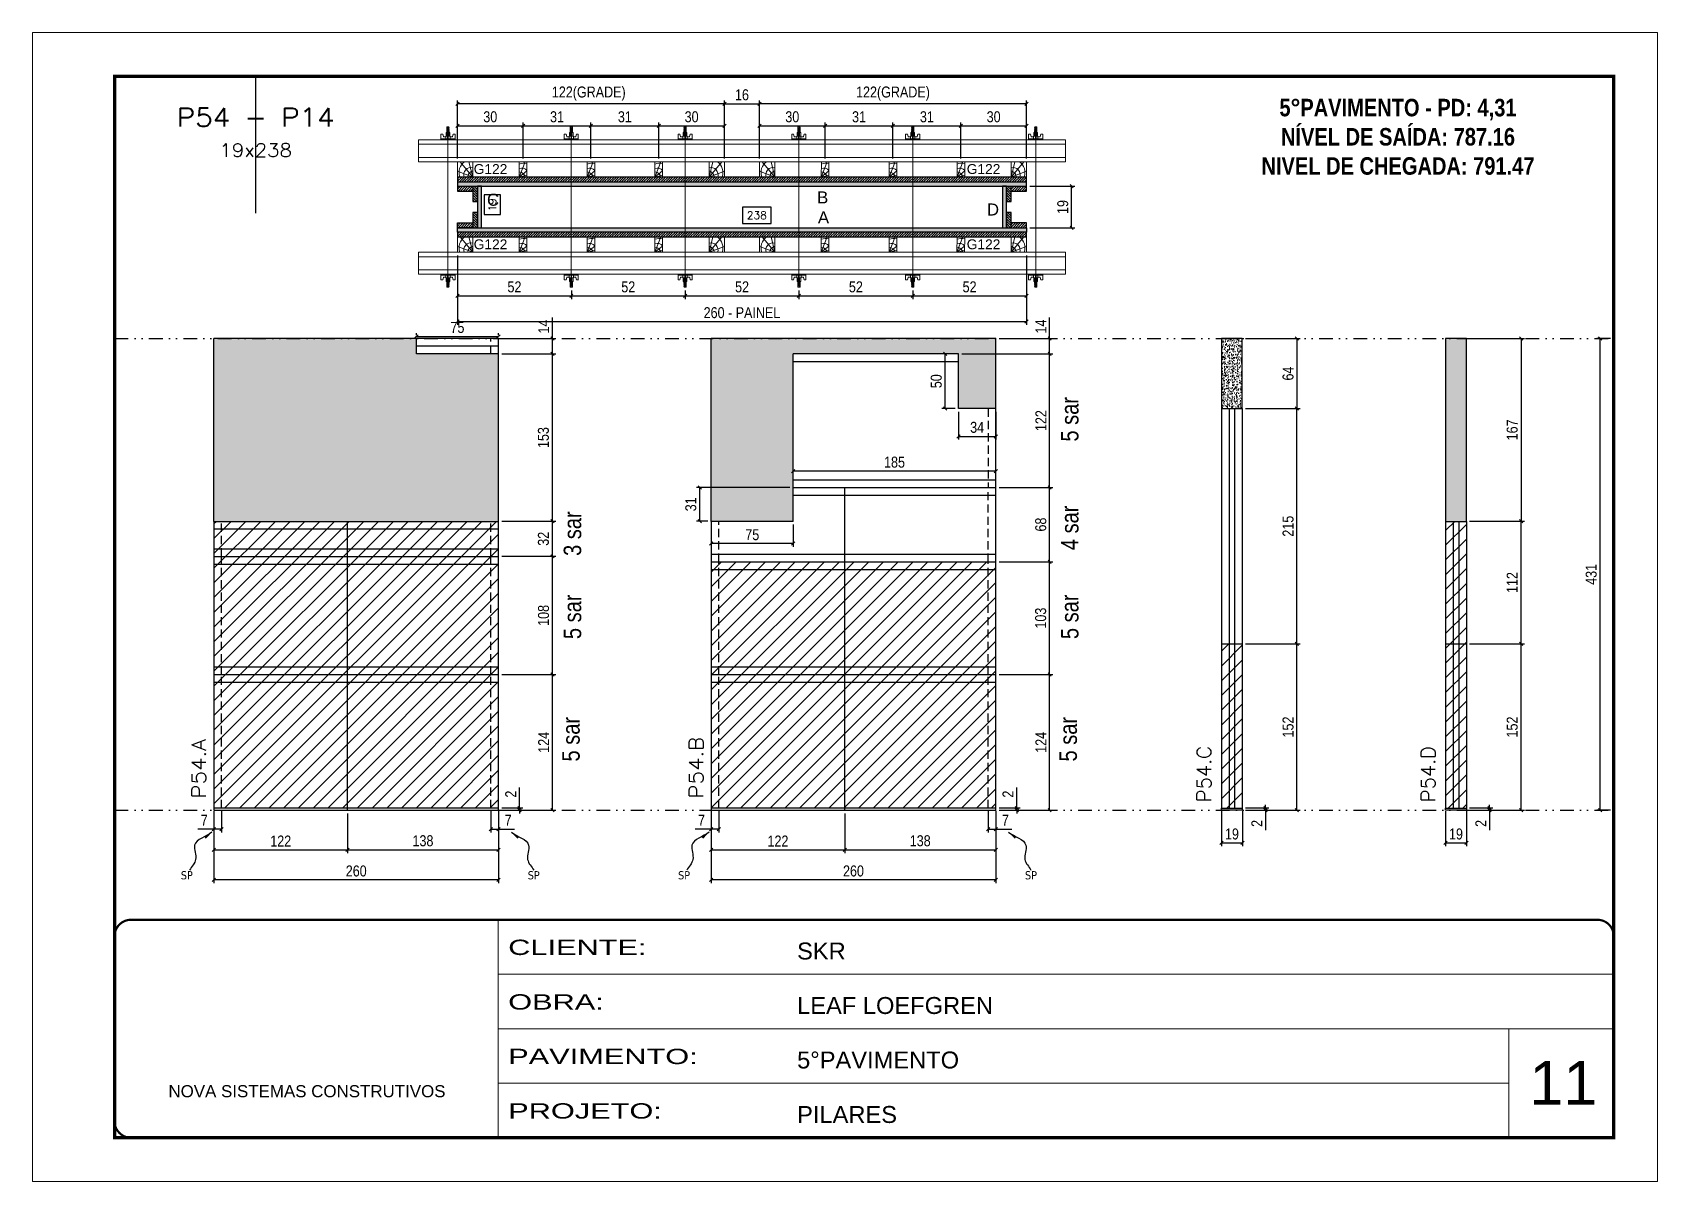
# Model space of a CAD drawing. Extents: x 14400 to 27878, y -21631 to 6985.
# Drawn here: x 17597 to 19082, y 3638 to 4688 of the extents above; entities that cross this region are included whole.
import ezdxf
from ezdxf.enums import TextEntityAlignment as Align

# ---------------------------------------------------------------- set-up
doc = ezdxf.new("R2010")
doc.units = 0
for name, pattern in [('CONTINUO', [0]), ('DASHED', [0.75, 0.5, -0.25]), ('DIVIDE2', [0.625, 0.25, -0.125, 0, -0.125, 0, -0.125]), ('HIDDEN', [0.375, 0.25, -0.125])]:
    doc.linetypes.add(name, pattern=pattern)
for name, color, linetype, lineweight in [('CARIMBO', 255, 'Continuous', 9), ('Folhas', 255, 'Continuous', 9), ('Hachura', 251, 'Continuous', 9), ('Madeira', 126, 'Continuous', 18), ('Perfil Metálico', 224, 'Continuous', 18), ('SARRAFO DE PRESSAO', 251, 'DASHED', 9), ('Texto Seção', 7, 'Continuous', 15)]:
    doc.layers.add(name, color=color, linetype=linetype, lineweight=lineweight)
for name, color, linetype in [('CHAPA', 1, 'Continuous'), ('COTA', 241, 'Continuous'), ('NOMENCLATURA', 7, 'Continuous'), ('Nível', 160, 'Continuous'), ('Painéis', 200, 'Continuous'), ('SARR_2.2x7', 40, 'Continuous'), ('SARRAFO', 251, 'Continuous'), ('Sarrafo de Pressão', 42, 'HIDDEN'), ('texto', 7, 'Continuous'), ('Texto de Titulo', 7, 'Continuous'), ('Texto Qtd Sarr', 242, 'Continuous'), ('TEXTO_GERAL', 7, 'Continuous')]:
    doc.layers.add(name, color=color, linetype=linetype)
doc.styles.add('ARIAL', font='arial.ttf')
doc.styles.add('ARIAL_NARROW', font='ARIALN.TTF', dxfattribs={"height": 0.2})
doc.styles.add('COTA TECNICA', font='techl___.ttf', dxfattribs={"height": 10})
doc.styles.add('COTA TECNICA 2X', font='techl___.ttf', dxfattribs={"height": 10})
doc.styles.add('COTA TECNICA-50', font='techl___.ttf', dxfattribs={"height": 10})
doc.styles.add('REGUA-120', font='ROMANS.shx', dxfattribs={"height": 15})
doc.styles.add('ROMANC', font='techb___.ttf', dxfattribs={"height": 2.5})
doc.styles.add('ROMANS', font='romans.shx')
doc.styles.add('SANSSERIF', font='sas_____.pfb')
doc.styles.get("Standard").update_dxf_attribs({"font": 'arial.ttf'})
doc.styles.add('Tecnologia', font='')
doc.styles.get('Tecnologia').set_extended_font_data('Forgotten Futurist')
doc.dimstyles.new('COTA PAINEL-50', dxfattribs={"dimtxt": 10, "dimasz": 3, "dimexe": 3, "dimexo": 3, "dimgap": 3, "dimtad": 1, "dimdec": 1, "dimzin": 12, "dimdsep": 46, "dimtxsty": 'COTA TECNICA-50', "dimblk1": 'OBLIQUE', "dimblk2": 'OBLIQUE', "dimsah": 1, "dimcen": 0.9, "dimclrd": 4, "dimclre": 4, "dimclrt": 240, "dimadec": 1, "dimazin": 3, "dimtfac": 1, "dimtdec": 1, "dimtmove": 0, "dimatfit": 3, "dimfxl": 1, "dimtolj": 1, "dimtzin": 12, "dimarcsym": 0})
doc.dimstyles.new('PAINEL', dxfattribs={"dimtxt": 10, "dimasz": 3, "dimexe": 3, "dimexo": 3, "dimgap": 3, "dimtad": 1, "dimdec": 1, "dimzin": 12, "dimdsep": 46, "dimtxsty": 'COTA TECNICA', "dimblk1": 'OBLIQUE', "dimblk2": 'OBLIQUE', "dimsah": 1, "dimcen": 0.9, "dimclrd": 4, "dimclre": 4, "dimclrt": 240, "dimadec": 1, "dimazin": 3, "dimtfac": 1, "dimtdec": 1, "dimtmove": 0, "dimatfit": 3, "dimfxl": 1, "dimtolj": 1, "dimtzin": 12, "dimarcsym": 0})
doc.dimstyles.new('SECAO PILAR', dxfattribs={"dimtxt": 10, "dimasz": 3, "dimexe": 3, "dimexo": 3, "dimgap": 3, "dimtad": 1, "dimdec": 1, "dimlfac": 0.5, "dimzin": 12, "dimdsep": 46, "dimtxsty": 'COTA TECNICA 2X', "dimblk1": 'OBLIQUE', "dimblk2": 'OBLIQUE', "dimsah": 1, "dimcen": 0.9, "dimclrd": 256, "dimclre": 256, "dimclrt": 256, "dimadec": 1, "dimazin": 3, "dimtfac": 1, "dimtdec": 1, "dimtmove": 0, "dimatfit": 3, "dimfxl": 1, "dimtolj": 1, "dimtzin": 12, "dimarcsym": 0})
doc.dimstyles.new('SECÇÃO 2', dxfattribs={"dimtxt": 7, "dimasz": 6, "dimexe": 0.18, "dimexo": 2, "dimgap": -4, "dimtad": 3, "dimdec": 1, "dimlfac": 0.5, "dimzin": 12, "dimdsep": 46, "dimtxsty": 'ROMANS', "dimblk": 'ARCHTICK', "dimcen": 0.09, "dimse1": 1, "dimse2": 1, "dimsd1": 1, "dimsd2": 1, "dimclrd": 180, "dimclre": 5, "dimclrt": 1, "dimadec": 0, "dimazin": 3, "dimtfac": 1, "dimtdec": 1, "dimtofl": 0, "dimtmove": 0, "dimatfit": 3, "dimldrblk": 'ARCHTICK', "dimfxl": 1, "dimtolj": 1, "dimtzin": 0, "dimarcsym": 0})
doc.dimstyles.get("Standard").update_dxf_attribs({"dimtxt": 0.18, "dimasz": 0.18, "dimexe": 0.18, "dimexo": 0.0625, "dimgap": 0.09, "dimtad": 0, "dimtih": 1, "dimtoh": 1, "dimdec": 4, "dimzin": 0, "dimdsep": 46, "dimtxsty": 'Standard', "dimcen": 0.09, "dimadec": 0, "dimazin": 0, "dimtfac": 1, "dimtdec": 4, "dimtofl": 0, "dimtmove": 0, "dimatfit": 3, "dimfxl": 1, "dimtolj": 1, "dimtzin": 0, "dimarcsym": 0})
pattern_1 = [(225, (8861.3689, -18382.3022), (1.12253202, -1.12253202), [])]

msp = doc.modelspace()

# ---------------------------------------------------------------- texts
at = {"layer": 'CARIMBO', "style": 'ARIAL'}
msp.add_text('11', height=40, dxfattribs=at).set_placement((18964.83, 3707.72))
at = {"layer": 'NOMENCLATURA', "style": 'ARIAL_NARROW'}
for s, p in [('5 sar', (18552.82, 4313.74)), ('3 sar', (18098.41, 4209.24)), ('4 sar', (18552.82, 4214.52)), ('5 sar', (18098.41, 4133.24)), ('5 sar', (18552.82, 4133.24)), ('5 sar', (18097.01, 4021.38)), ('5 sar', (18551.42, 4021.38))]:
    msp.add_text(s, height=16, rotation=90, dxfattribs=at).set_placement(p)
at = {"layer": 'NOMENCLATURA', "color": 2, "insert": (18844.81, 4653.64), "char_height": 16, "attachment_point": 2, "style": 'ROMANC'}
msp.add_mtext_dynamic_manual_height_columns('\\P5°PAVIMENTO - PD: 4,31\\PNÍVEL DE SAÍDA: 787.16\\PNIVEL DE CHEGADA: 791.47', width=432.3511, gutter_width=1, heights=[0], dxfattribs=at)
at = {"layer": 'texto', "color": 0, "char_height": 7.5, "attachment_point": 5}
for insert in [(17737.99, 3917.37), (18055.01, 3917.37), (18192.4, 3917.37), (18509.42, 3917.37)]:
    msp.add_mtext('{\\fTahoma|b0|i0|c0|p34;\\C4;SP}', dxfattribs=dict(at, insert=insert))
at = {"layer": 'Texto Seção', "style": 'REGUA-120', "width": 1.1}
for s, p in [('P54.A', (17755.51, 3987.62)), ('P54.B', (18209.93, 3987.62))]:
    msp.add_text(s, height=13, rotation=90, dxfattribs=at).set_placement(p)
at = {"layer": 'Texto Seção', "char_height": 13, "width": 370.6998, "attachment_point": 7, "rotation": 90, "style": 'REGUA-120'}
for s, insert in [('P54.C', (18674.11, 3984.27)), ('P54.D', (18878.85, 3984.27))]:
    msp.add_mtext(s, dxfattribs=dict(at, insert=insert))
at = {"layer": 'TEXTO_GERAL', "color": 0, "linetype": 'Continuous', "style": 'SANSSERIF'}
for p in [(18000.18, 4562.81), (18450.72, 4562.81), (18000.16, 4494.02), (18450.71, 4494.02)]:
    msp.add_text('G122', height=9, dxfattribs=at).set_placement(p, align=Align.MIDDLE_LEFT)
at = {"layer": 'TEXTO_GERAL', "style": 'ARIAL'}
for s, p in [('C', (18017.83, 4534.76)), ('B', (18319.08, 4536.86)), ('D', (18474.68, 4525.83)), ('A', (18319.83, 4518.63))]:
    msp.add_text(s, height=11, dxfattribs=at).set_placement(p, align=Align.MIDDLE_CENTER)

# ---------------------------------------------------------------- blocks, each defined once
blk = doc.blocks.new('9999999999')
at = {"color": 30, "linetype": 'CONTINUO'}
for p, q in [((98564.6, 34230.2), (98564.6, 34429.4)), ((98564.6, 34379.6), (99584, 34379.6)), ((98564.6, 34329.8), (99488, 34329.8)), ((99584, 34329.8), (99488, 34329.8)), ((99488, 34329.8), (99488, 34230.2)), ((98564.6, 34280), (99488, 34280))]:
    blk.add_line(p, q, dxfattribs=at)
at = {"color": 30, "linetype": 'CONTINUO', "const_width": 2}
blk.add_lwpolyline([(99584, 34230.2), (99584, 34414.4, 0.414214), (99569, 34429.4), (98229, 34429.4, 0.414214), (98214, 34414.4), (98214, 34245.2, 0.414214), (98229, 34230.2), (99584, 34230.2)], format="xyb", dxfattribs=at)
at = {"layer": 'Folhas'}
blk.add_lwpolyline([(98139, 34190.2), (99624, 34190.2), (99624, 35240.2), (98139, 35240.2)], close=True, dxfattribs=at)
at = {"layer": 'Folhas', "color": 30, "const_width": 3}
blk.add_lwpolyline([(98214, 34230.2), (99584, 34230.2), (99584, 35200.2), (98214, 35200.2)], close=True, dxfattribs=at)
at = {"color": 7, "linetype": 'Continuous', "ltscale": 5, "style": 'ARIAL'}
for s, height, p in [('SKR', 15.48, (98837.7, 34393.1)), ('LEAF LOEFGREN', 15.483, (98837.7, 34343.3)), ('5°PAVIMENTO', 15.483, (98837.7, 34293.5)), ('NOVA SISTEMAS CONSTRUTIVOS', 11.059, (98263.2, 34267.2)), ('PILARES', 15.48, (98837.7, 34243.7))]:
    blk.add_text(s, height=height, dxfattribs=at).set_placement(p)
at = {"layer": 'Folhas', "color": 7, "style": 'Tecnologia', "width": 1.5}
for s, p in [('CLIENTE:', (98573.7, 34397.2)), ('OBRA:', (98573.7, 34347.3)), ('PAVIMENTO:', (98573.7, 34297.5)), ('PROJETO:', (98573.7, 34247.7))]:
    blk.add_text(s, height=14, dxfattribs=at).set_placement(p)
blk = doc.blocks.new('*D743')
at = {"layer": 'COTA', "color": 180, "lineweight": -2, "transparency": 16777216}
for p, q in [((18024.7, 4539.2), (18009.7, 4539.2)), ((18009.7, 4539.2), (18009.7, 4521.2)), ((18024.7, 4521.2), (18024.7, 4539.2)), ((18009.7, 4521.2), (18024.7, 4521.2))]:
    blk.add_line(p, q, dxfattribs=at)
at = {"layer": 'Defpoints', "color": 0, "transparency": 16777216}
for p in [(18024.6, 4547.1), (18024.6, 4509.1), (18028.7, 4509.1)]:
    blk.add_point(p, dxfattribs=at)
at = {"layer": 'COTA', "color": 1, "transparency": 16777216, "insert": (18017.2, 4530.2), "char_height": 7, "attachment_point": 5, "rotation": 90, "style": 'ROMANS'}
blk.add_mtext('\\A1;19', dxfattribs=at)
blk = doc.blocks.new('_ArchTick')
at = {"color": 0, "linetype": 'ByBlock', "const_width": 0.15}
blk.add_lwpolyline([(-0.5, -0.5), (0.5, 0.5)], dxfattribs=at)
blk = doc.blocks.new('*D744')
at = {"layer": 'COTA', "color": 180, "lineweight": -2, "transparency": 16777216}
for p, q in [((18271.9, 4528.1), (18245.9, 4528.1)), ((18245.9, 4528.1), (18245.9, 4513.1)), ((18271.9, 4513.1), (18271.9, 4528.1)), ((18245.9, 4513.1), (18271.9, 4513.1))]:
    blk.add_line(p, q, dxfattribs=at)
at = {"layer": 'Defpoints', "color": 0, "transparency": 16777216}
for p in [(18007.3, 4509.1), (18483.3, 4509.1), (18483.3, 4509.1)]:
    blk.add_point(p, dxfattribs=at)
at = {"layer": 'COTA', "color": 1, "transparency": 16777216, "insert": (18258.9, 4520.6), "char_height": 7, "attachment_point": 5, "style": 'ROMANS'}
blk.add_mtext('\\A1;238', dxfattribs=at)
blk = doc.blocks.new('_Oblique')
at = {"color": 0, "linetype": 'ByBlock', "lineweight": -2}
blk.add_line((-0.5, -0.5), (0.5, 0.5), dxfattribs=at)
blk = doc.blocks.new('*D745')
at = {"layer": 'COTA', "lineweight": -2, "transparency": 16777216}
for p, q in [((17985.3, 4483.7), (17985.3, 4420.4)), ((18505.3, 4483.8), (18505.3, 4420.4)), ((17985.3, 4423.4), (18505.3, 4423.4))]:
    blk.add_line(p, q, dxfattribs=at)
at = {"layer": 'Defpoints', "color": 0, "transparency": 16777216}
for p in [(17985.3, 4486.7), (18505.3, 4486.8), (18505.3, 4423.4)]:
    blk.add_point(p, dxfattribs=at)
at = {"layer": 'COTA', "lineweight": -2, "transparency": 16777216, "xscale": 3, "yscale": 3, "zscale": 3, "rotation": 180}
blk.add_blockref('_Oblique', (17985.3, 4423.4), dxfattribs=at)
at = {"layer": 'COTA', "lineweight": -2, "transparency": 16777216, "xscale": 3, "yscale": 3, "zscale": 3}
blk.add_blockref('_Oblique', (18505.3, 4423.4), dxfattribs=at)
at = {"layer": 'COTA', "transparency": 16777216, "insert": (18245.3, 4431.5), "char_height": 10, "attachment_point": 5, "style": 'COTA TECNICA 2X'}
blk.add_mtext('\\A1;260 - PAINEL', dxfattribs=at)
blk = doc.blocks.new('*D746')
at = {"layer": 'COTA', "lineweight": -2, "transparency": 16777216}
for p, q in [((17985.3, 4483.7), (17985.3, 4444)), ((17985.3, 4447), (18089.4, 4447)), ((18089.4, 4451.9), (18089.4, 4444))]:
    blk.add_line(p, q, dxfattribs=at)
at = {"layer": 'Defpoints', "color": 0, "transparency": 16777216}
for p in [(17985.3, 4486.7), (18089.4, 4454.9), (18089.4, 4447)]:
    blk.add_point(p, dxfattribs=at)
at = {"layer": 'COTA', "lineweight": -2, "transparency": 16777216, "xscale": 3, "yscale": 3, "zscale": 3, "rotation": 180}
blk.add_blockref('_Oblique', (17985.3, 4447), dxfattribs=at)
at = {"layer": 'COTA', "lineweight": -2, "transparency": 16777216, "xscale": 3, "yscale": 3, "zscale": 3}
blk.add_blockref('_Oblique', (18089.4, 4447), dxfattribs=at)
at = {"layer": 'COTA', "transparency": 16777216, "insert": (18037.4, 4455.1), "char_height": 10, "attachment_point": 5, "style": 'COTA TECNICA 2X'}
blk.add_mtext('\\A1;52', dxfattribs=at)
blk = doc.blocks.new('C')
at = {"layer": 'Hachura', "color": 0}
for p, q in [((0, 3.22), (0, -3.22)), ((0.45, 3.22), (0, 3.22)), ((0.46, 3.16), (0, 3.16)), ((0.46, 3.05), (0, 3.05)), ((0.46, 2.88), (0, 2.88)), ((0, 2.75), (0, -1.16)), ((0.46, 2.65), (0, 2.65)), ((0.46, 2.23), (0, 2.23)), ((0.46, 1.51), (0, 1.51)), ((0.39, 0.49), (0.17, 0.49)), ((0.45, -3.23), (0.45, 3.22)), ((0.45, 3.22), (2.58, 3.22)), ((1.74, 0.97), (0.45, 0.97)), ((1.45, 0.1), (0.45, 0.1)), ((1.35, 1.94), (1.35, 0.96)), ((2.58, 2.39), (1.47, 2.09)), ((1.74, -0.97), (1.74, 0.97)), ((1.74, 0.97), (1.74, 0.84)), ((1.74, 0.97), (1.74, 0.84)), ((1.74, 0.84), (3.35, 0.84)), ((3.35, 0.45), (1.74, 0.45)), ((2.58, 3.22), (2.58, 2.39)), ((3.32, 0.84), (3.32, -0.84)), ((3.35, 0.84), (3.35, -0.84)), ((3.68, 0.45), (3.35, 0.45)), ((3.84, -0.52), (3.35, 0.45)), ((3.35, 0.06), (3.67, -0.57)), ((3.68, 0.45), (4.16, -0.52)), ((3.72, 0.5), (4.25, -0.57)), ((4.37, -0.55), (3.83, 0.53)), ((4.15, 0.45), (3.93, 0.45)), ((4.42, -0.52), (3.93, 0.45)), ((4.15, 0.45), (4.26, 0.45)), ((4.26, 0.45), (4.74, -0.52)), ((4.3, 0.5), (4.83, -0.57)), ((4.95, -0.55), (4.41, 0.53)), ((4.51, 0.45), (4.84, 0.45)), ((5, -0.52), (4.51, 0.45)), ((4.84, 0.45), (5.32, -0.52)), ((4.88, 0.5), (5.41, -0.57)), ((5.53, -0.55), (4.99, 0.53)), ((5.58, -0.52), (5.09, 0.45)), ((5.42, 0.45), (5.09, 0.45)), ((5.58, -0.52), (5.09, 0.45)), ((5.42, 0.45), (5.74, -0.19)), ((5.46, 0.5), (5.74, -0.07)), ((5.74, 0.19), (5.57, 0.53)), ((5.74, 0.32), (5.68, 0.45)), ((5.68, 0.45), (5.74, 0.45)), ((5.74, 0.45), (5.9, 0.29)), ((5.74, 0.45), (5.74, -0.52)), ((5.9, -0.36), (5.9, 0.29)), ((0.45, 0), (0, 0)), ((0.46, -1.52), (0, -1.52)), ((0.46, -2.23), (0, -2.23)), ((0.46, -2.65), (0, -2.65)), ((0.46, -2.88), (0, -2.88)), ((0.46, -3.05), (0, -3.05)), ((0.46, -3.16), (0, -3.16)), ((0, -3.22), (2.57, -3.22)), ((0.08, -0.48), (0.29, -0.48)), ((0.29, -0.48), (0.4, -0.48)), ((0.45, 0), (0.45, -0.97)), ((0.45, -0.16), (1.45, -0.16)), ((0.45, -0.65), (0.45, -0.32)), ((0.45, -3.23), (0.45, -0.65)), ((0.45, -0.97), (1.74, -0.97)), ((1.35, -1.94), (1.35, -0.97)), ((2.58, -2.39), (1.47, -2.1)), ((3.35, -0.32), (1.74, -0.32)), ((3.35, -0.84), (1.74, -0.84)), ((2.58, -3.23), (2.58, -2.39)), ((3.35, -0.07), (3.58, -0.52)), ((3.35, -0.52), (3.58, -0.52)), ((3.84, -0.52), (4.16, -0.52)), ((4.42, -0.52), (4.74, -0.52)), ((4.63, -0.52), (4.74, -0.52)), ((5, -0.52), (5.32, -0.52)), ((5.58, -0.52), (5.74, -0.52)), ((5.74, -0.52), (5.9, -0.36)), ((5.74, -0.52), (5.74, -0.52))]:
    blk.add_line(p, q, dxfattribs=at)
for centre, radius, start, end in [((1.52, 1.94), 0.161, 104.74356, 180), ((1.44, -0.03), 0.129, 272.69497, 87.30503), ((3.81, 0.39), 0.143, 25.56881, 154.43119), ((4.39, 0.39), 0.143, 25.56881, 154.43119), ((4.97, 0.39), 0.143, 25.56881, 154.43119), ((5.55, 0.39), 0.143, 25.56881, 154.43119), ((0.17, -0.37), 0.174, 221.74404, 317.85924), ((1.52, -1.94), 0.161, 180, 255.25644), ((3.71, -0.4), 0.174, 222.14076, 318.25596), ((4.29, -0.4), 0.174, 222.14076, 318.25596), ((4.87, -0.4), 0.174, 222.14076, 318.25596), ((5.45, -0.4), 0.174, 222.14076, 318.25596), ((5.61, -0.4), 0.174, 317.85924, 318.25596)]:
    blk.add_arc(centre, radius, start, end, dxfattribs=at)
blk = doc.blocks.new('*D758')
at = {"layer": 'COTA', "lineweight": -2, "transparency": 16777216}
for p, q in [((18297.4, 4451.9), (18297.4, 4444)), ((18297.4, 4447), (18401.4, 4447)), ((18401.4, 4451.9), (18401.4, 4444))]:
    blk.add_line(p, q, dxfattribs=at)
at = {"layer": 'Defpoints', "color": 0, "transparency": 16777216}
for p in [(18297.4, 4454.9), (18401.4, 4454.9), (18401.4, 4447)]:
    blk.add_point(p, dxfattribs=at)
at = {"layer": 'COTA', "lineweight": -2, "transparency": 16777216, "xscale": 3, "yscale": 3, "zscale": 3, "rotation": 180}
blk.add_blockref('_Oblique', (18297.4, 4447), dxfattribs=at)
at = {"layer": 'COTA', "lineweight": -2, "transparency": 16777216, "xscale": 3, "yscale": 3, "zscale": 3}
blk.add_blockref('_Oblique', (18401.4, 4447), dxfattribs=at)
at = {"layer": 'COTA', "transparency": 16777216, "insert": (18349.4, 4455.1), "char_height": 10, "attachment_point": 5, "style": 'COTA TECNICA 2X'}
blk.add_mtext('\\A1;52', dxfattribs=at)
blk = doc.blocks.new('*D747')
at = {"layer": 'COTA', "lineweight": -2, "transparency": 16777216}
for p, q in [((18508.3, 4547.1), (18549.6, 4547.1)), ((18546.6, 4509.1), (18546.6, 4547.1)), ((18508.3, 4509.1), (18549.6, 4509.1))]:
    blk.add_line(p, q, dxfattribs=at)
at = {"layer": 'Defpoints', "color": 0, "transparency": 16777216}
for p in [(18505.3, 4547.1), (18546.6, 4547.1), (18505.3, 4509.1)]:
    blk.add_point(p, dxfattribs=at)
at = {"layer": 'COTA', "lineweight": -2, "transparency": 16777216, "xscale": 3, "yscale": 3, "zscale": 3}
for p, rotation in [((18546.6, 4547.1), 90), ((18546.6, 4509.1), 270)]:
    blk.add_blockref('_Oblique', p, dxfattribs=dict(at, rotation=rotation))
at = {"layer": 'COTA', "transparency": 16777216, "insert": (18538.5, 4528.1), "char_height": 10, "attachment_point": 5, "rotation": 90, "style": 'COTA TECNICA 2X'}
blk.add_mtext('\\A1;19', dxfattribs=at)
blk = doc.blocks.new('*D748')
at = {"layer": 'COTA', "lineweight": -2, "transparency": 16777216}
for p, q in [((18089.4, 4451.9), (18089.4, 4444)), ((18089.4, 4447), (18193.4, 4447)), ((18193.4, 4451.9), (18193.4, 4444))]:
    blk.add_line(p, q, dxfattribs=at)
at = {"layer": 'Defpoints', "color": 0, "transparency": 16777216}
for p in [(18089.4, 4454.9), (18193.4, 4454.9), (18193.4, 4447)]:
    blk.add_point(p, dxfattribs=at)
at = {"layer": 'COTA', "lineweight": -2, "transparency": 16777216, "xscale": 3, "yscale": 3, "zscale": 3, "rotation": 180}
blk.add_blockref('_Oblique', (18089.4, 4447), dxfattribs=at)
at = {"layer": 'COTA', "lineweight": -2, "transparency": 16777216, "xscale": 3, "yscale": 3, "zscale": 3}
blk.add_blockref('_Oblique', (18193.4, 4447), dxfattribs=at)
at = {"layer": 'COTA', "transparency": 16777216, "insert": (18141.4, 4455.1), "char_height": 10, "attachment_point": 5, "style": 'COTA TECNICA 2X'}
blk.add_mtext('\\A1;52', dxfattribs=at)
blk = doc.blocks.new('PONTALETE')
at = {"layer": 'Madeira'}
for q in [(2.71, 7), (7, 5.76), (7, 1.74)]:
    blk.add_line((0, 0), q, dxfattribs=at)
blk.add_lwpolyline([(0, 0), (7, 0), (7, 7), (0, 7)], close=True, dxfattribs=at)
for centre, radius, start, end in [((2.04, 0.06), 6.23, 37.28179, 109.09128), ((1.09, 0.9), 3.19, 343.60304, 109.98471), ((-0.21, -0.78), 3.09, 14.63219, 86.0383)]:
    blk.add_arc(centre, radius, start, end, dxfattribs=at)
blk = doc.blocks.new('MEIO PONTALETE')
at = {"layer": 'Madeira'}
for q in [(2.71, 7), (3.5, 2.88), (3.5, 0.87)]:
    blk.add_line((0, 0), q, dxfattribs=at)
blk.add_lwpolyline([(0, 0), (3.5, 0), (3.5, 7), (0, 7)], close=True, dxfattribs=at)
for centre, radius, start, end in [((2.04, 0.06), 6.23, 76.44987, 109.09128), ((1.09, 0.9), 3.19, 40.90626, 109.98471), ((-0.21, -0.78), 3.09, 14.63219, 86.0383)]:
    blk.add_arc(centre, radius, start, end, dxfattribs=at)
blk = doc.blocks.new('*D739')
at = {"layer": 'COTA', "lineweight": -2, "transparency": 16777216}
for p, q in [((18261.3, 4572.5), (18261.3, 4605.3)), ((18321.3, 4572.5), (18321.3, 4605.3)), ((18261.3, 4602.3), (18321.3, 4602.3))]:
    blk.add_line(p, q, dxfattribs=at)
at = {"layer": 'Defpoints', "color": 0, "transparency": 16777216}
for p in [(18321.3, 4602.3), (18261.3, 4569.5), (18321.3, 4569.5)]:
    blk.add_point(p, dxfattribs=at)
at = {"layer": 'COTA', "lineweight": -2, "transparency": 16777216, "xscale": 3, "yscale": 3, "zscale": 3, "rotation": 180}
blk.add_blockref('_Oblique', (18261.3, 4602.3), dxfattribs=at)
at = {"layer": 'COTA', "lineweight": -2, "transparency": 16777216, "xscale": 3, "yscale": 3, "zscale": 3}
blk.add_blockref('_Oblique', (18321.3, 4602.3), dxfattribs=at)
at = {"layer": 'COTA', "transparency": 16777216, "insert": (18291.3, 4610.5), "char_height": 10, "attachment_point": 5, "style": 'COTA TECNICA 2X'}
blk.add_mtext('\\A1;30', dxfattribs=at)
blk = doc.blocks.new('*D740')
at = {"layer": 'COTA', "lineweight": -2, "transparency": 16777216}
for p, q in [((18261.3, 4572.5), (18261.3, 4625.5)), ((18505.3, 4622.5), (18261.3, 4622.5)), ((18505.3, 4572.5), (18505.3, 4625.5))]:
    blk.add_line(p, q, dxfattribs=at)
at = {"layer": 'Defpoints', "color": 0, "transparency": 16777216}
for p in [(18261.3, 4622.5), (18261.3, 4569.5), (18505.3, 4569.5)]:
    blk.add_point(p, dxfattribs=at)
at = {"layer": 'COTA', "lineweight": -2, "transparency": 16777216, "xscale": 3, "yscale": 3, "zscale": 3, "rotation": 180}
blk.add_blockref('_Oblique', (18261.3, 4622.5), dxfattribs=at)
at = {"layer": 'COTA', "lineweight": -2, "transparency": 16777216, "xscale": 3, "yscale": 3, "zscale": 3}
blk.add_blockref('_Oblique', (18505.3, 4622.5), dxfattribs=at)
at = {"layer": 'COTA', "transparency": 16777216, "insert": (18383.3, 4631.7), "char_height": 10, "attachment_point": 5, "style": 'COTA TECNICA 2X'}
blk.add_mtext('\\A1;122(GRADE)', dxfattribs=at)
blk = doc.blocks.new('*D749')
at = {"layer": 'COTA', "lineweight": -2, "transparency": 16777216}
for p, q in [((18321.3, 4572.5), (18321.3, 4605.3)), ((18383.3, 4572.5), (18383.3, 4605.3)), ((18321.3, 4602.3), (18383.3, 4602.3))]:
    blk.add_line(p, q, dxfattribs=at)
at = {"layer": 'Defpoints', "color": 0, "transparency": 16777216}
for p in [(18383.3, 4602.3), (18321.3, 4569.5), (18383.3, 4569.5)]:
    blk.add_point(p, dxfattribs=at)
at = {"layer": 'COTA', "lineweight": -2, "transparency": 16777216, "xscale": 3, "yscale": 3, "zscale": 3, "rotation": 180}
blk.add_blockref('_Oblique', (18321.3, 4602.3), dxfattribs=at)
at = {"layer": 'COTA', "lineweight": -2, "transparency": 16777216, "xscale": 3, "yscale": 3, "zscale": 3}
blk.add_blockref('_Oblique', (18383.3, 4602.3), dxfattribs=at)
at = {"layer": 'COTA', "transparency": 16777216, "insert": (18352.3, 4610.5), "char_height": 10, "attachment_point": 5, "style": 'COTA TECNICA 2X'}
blk.add_mtext('\\A1;31', dxfattribs=at)
blk = doc.blocks.new('*D750')
at = {"layer": 'COTA', "lineweight": -2, "transparency": 16777216}
for p, q in [((18383.3, 4572.5), (18383.3, 4605.3)), ((18445.3, 4572.5), (18445.3, 4605.3)), ((18383.3, 4602.3), (18445.3, 4602.3))]:
    blk.add_line(p, q, dxfattribs=at)
at = {"layer": 'Defpoints', "color": 0, "transparency": 16777216}
for p in [(18445.3, 4602.3), (18383.3, 4569.5), (18445.3, 4569.5)]:
    blk.add_point(p, dxfattribs=at)
at = {"layer": 'COTA', "lineweight": -2, "transparency": 16777216, "xscale": 3, "yscale": 3, "zscale": 3, "rotation": 180}
blk.add_blockref('_Oblique', (18383.3, 4602.3), dxfattribs=at)
at = {"layer": 'COTA', "lineweight": -2, "transparency": 16777216, "xscale": 3, "yscale": 3, "zscale": 3}
blk.add_blockref('_Oblique', (18445.3, 4602.3), dxfattribs=at)
at = {"layer": 'COTA', "transparency": 16777216, "insert": (18414.3, 4610.5), "char_height": 10, "attachment_point": 5, "style": 'COTA TECNICA 2X'}
blk.add_mtext('\\A1;31', dxfattribs=at)
blk = doc.blocks.new('*D751')
at = {"layer": 'COTA', "lineweight": -2, "transparency": 16777216}
for p, q in [((18445.3, 4572.5), (18445.3, 4605.3)), ((18505.3, 4572.5), (18505.3, 4605.3)), ((18445.3, 4602.3), (18505.3, 4602.3))]:
    blk.add_line(p, q, dxfattribs=at)
at = {"layer": 'Defpoints', "color": 0, "transparency": 16777216}
for p in [(18505.3, 4602.3), (18445.3, 4569.5), (18505.3, 4569.5)]:
    blk.add_point(p, dxfattribs=at)
at = {"layer": 'COTA', "lineweight": -2, "transparency": 16777216, "xscale": 3, "yscale": 3, "zscale": 3, "rotation": 180}
blk.add_blockref('_Oblique', (18445.3, 4602.3), dxfattribs=at)
at = {"layer": 'COTA', "lineweight": -2, "transparency": 16777216, "xscale": 3, "yscale": 3, "zscale": 3}
blk.add_blockref('_Oblique', (18505.3, 4602.3), dxfattribs=at)
at = {"layer": 'COTA', "transparency": 16777216, "insert": (18475.3, 4610.5), "char_height": 10, "attachment_point": 5, "style": 'COTA TECNICA 2X'}
blk.add_mtext('\\A1;30', dxfattribs=at)
blk = doc.blocks.new('*D741')
at = {"layer": 'COTA', "lineweight": -2, "transparency": 16777216}
for p, q in [((17985.3, 4572.5), (17985.3, 4605.3)), ((18045.3, 4572.5), (18045.3, 4605.3)), ((17985.3, 4602.3), (18045.3, 4602.3))]:
    blk.add_line(p, q, dxfattribs=at)
at = {"layer": 'Defpoints', "color": 0, "transparency": 16777216}
for p in [(18045.3, 4602.3), (17985.3, 4569.5), (18045.3, 4569.5)]:
    blk.add_point(p, dxfattribs=at)
at = {"layer": 'COTA', "lineweight": -2, "transparency": 16777216, "xscale": 3, "yscale": 3, "zscale": 3, "rotation": 180}
blk.add_blockref('_Oblique', (17985.3, 4602.3), dxfattribs=at)
at = {"layer": 'COTA', "lineweight": -2, "transparency": 16777216, "xscale": 3, "yscale": 3, "zscale": 3}
blk.add_blockref('_Oblique', (18045.3, 4602.3), dxfattribs=at)
at = {"layer": 'COTA', "transparency": 16777216, "insert": (18015.3, 4610.5), "char_height": 10, "attachment_point": 5, "style": 'COTA TECNICA 2X'}
blk.add_mtext('\\A1;30', dxfattribs=at)
blk = doc.blocks.new('*D742')
at = {"layer": 'COTA', "lineweight": -2, "transparency": 16777216}
for p, q in [((17985.3, 4572.5), (17985.3, 4625.5)), ((18229.3, 4622.5), (17985.3, 4622.5)), ((18229.3, 4572.5), (18229.3, 4625.5))]:
    blk.add_line(p, q, dxfattribs=at)
at = {"layer": 'Defpoints', "color": 0, "transparency": 16777216}
for p in [(17985.3, 4622.5), (17985.3, 4569.5), (18229.3, 4569.5)]:
    blk.add_point(p, dxfattribs=at)
at = {"layer": 'COTA', "lineweight": -2, "transparency": 16777216, "xscale": 3, "yscale": 3, "zscale": 3, "rotation": 180}
blk.add_blockref('_Oblique', (17985.3, 4622.5), dxfattribs=at)
at = {"layer": 'COTA', "lineweight": -2, "transparency": 16777216, "xscale": 3, "yscale": 3, "zscale": 3}
blk.add_blockref('_Oblique', (18229.3, 4622.5), dxfattribs=at)
at = {"layer": 'COTA', "transparency": 16777216, "insert": (18105.3, 4631.7), "char_height": 10, "attachment_point": 5, "style": 'COTA TECNICA 2X'}
blk.add_mtext('\\A1;122(GRADE)', dxfattribs=at)
blk = doc.blocks.new('*D752')
at = {"layer": 'COTA', "lineweight": -2, "transparency": 16777216}
for p, q in [((18045.3, 4572.5), (18045.3, 4605.3)), ((18107.3, 4572.5), (18107.3, 4605.3)), ((18045.3, 4602.3), (18107.3, 4602.3))]:
    blk.add_line(p, q, dxfattribs=at)
at = {"layer": 'Defpoints', "color": 0, "transparency": 16777216}
for p in [(18107.3, 4602.3), (18045.3, 4569.5), (18107.3, 4569.5)]:
    blk.add_point(p, dxfattribs=at)
at = {"layer": 'COTA', "lineweight": -2, "transparency": 16777216, "xscale": 3, "yscale": 3, "zscale": 3, "rotation": 180}
blk.add_blockref('_Oblique', (18045.3, 4602.3), dxfattribs=at)
at = {"layer": 'COTA', "lineweight": -2, "transparency": 16777216, "xscale": 3, "yscale": 3, "zscale": 3}
blk.add_blockref('_Oblique', (18107.3, 4602.3), dxfattribs=at)
at = {"layer": 'COTA', "transparency": 16777216, "insert": (18076.3, 4610.5), "char_height": 10, "attachment_point": 5, "style": 'COTA TECNICA 2X'}
blk.add_mtext('\\A1;31', dxfattribs=at)
blk = doc.blocks.new('*D753')
at = {"layer": 'COTA', "lineweight": -2, "transparency": 16777216}
for p, q in [((18107.3, 4572.5), (18107.3, 4605.3)), ((18169.3, 4572.5), (18169.3, 4605.3)), ((18107.3, 4602.3), (18169.3, 4602.3))]:
    blk.add_line(p, q, dxfattribs=at)
at = {"layer": 'Defpoints', "color": 0, "transparency": 16777216}
for p in [(18169.3, 4602.3), (18107.3, 4569.5), (18169.3, 4569.5)]:
    blk.add_point(p, dxfattribs=at)
at = {"layer": 'COTA', "lineweight": -2, "transparency": 16777216, "xscale": 3, "yscale": 3, "zscale": 3, "rotation": 180}
blk.add_blockref('_Oblique', (18107.3, 4602.3), dxfattribs=at)
at = {"layer": 'COTA', "lineweight": -2, "transparency": 16777216, "xscale": 3, "yscale": 3, "zscale": 3}
blk.add_blockref('_Oblique', (18169.3, 4602.3), dxfattribs=at)
at = {"layer": 'COTA', "transparency": 16777216, "insert": (18138.3, 4610.5), "char_height": 10, "attachment_point": 5, "style": 'COTA TECNICA 2X'}
blk.add_mtext('\\A1;31', dxfattribs=at)
blk = doc.blocks.new('*D754')
at = {"layer": 'COTA', "lineweight": -2, "transparency": 16777216}
for p, q in [((18169.3, 4572.5), (18169.3, 4605.3)), ((18229.3, 4572.5), (18229.3, 4605.3)), ((18169.3, 4602.3), (18229.3, 4602.3))]:
    blk.add_line(p, q, dxfattribs=at)
at = {"layer": 'Defpoints', "color": 0, "transparency": 16777216}
for p in [(18229.3, 4602.3), (18169.3, 4569.5), (18229.3, 4569.5)]:
    blk.add_point(p, dxfattribs=at)
at = {"layer": 'COTA', "lineweight": -2, "transparency": 16777216, "xscale": 3, "yscale": 3, "zscale": 3, "rotation": 180}
blk.add_blockref('_Oblique', (18169.3, 4602.3), dxfattribs=at)
at = {"layer": 'COTA', "lineweight": -2, "transparency": 16777216, "xscale": 3, "yscale": 3, "zscale": 3}
blk.add_blockref('_Oblique', (18229.3, 4602.3), dxfattribs=at)
at = {"layer": 'COTA', "transparency": 16777216, "insert": (18199.3, 4610.5), "char_height": 10, "attachment_point": 5, "style": 'COTA TECNICA 2X'}
blk.add_mtext('\\A1;30', dxfattribs=at)
blk = doc.blocks.new('*D755')
at = {"layer": 'COTA', "lineweight": -2, "transparency": 16777216}
for p, q in [((18229.3, 4572.5), (18229.3, 4625.5)), ((18229.3, 4622.5), (18261.3, 4622.5)), ((18261.3, 4572.5), (18261.3, 4625.5))]:
    blk.add_line(p, q, dxfattribs=at)
at = {"layer": 'Defpoints', "color": 0, "transparency": 16777216}
for p in [(18261.3, 4622.5), (18229.3, 4569.5), (18261.3, 4569.5)]:
    blk.add_point(p, dxfattribs=at)
at = {"layer": 'COTA', "lineweight": -2, "transparency": 16777216, "xscale": 3, "yscale": 3, "zscale": 3, "rotation": 180}
blk.add_blockref('_Oblique', (18229.3, 4622.5), dxfattribs=at)
at = {"layer": 'COTA', "lineweight": -2, "transparency": 16777216, "xscale": 3, "yscale": 3, "zscale": 3}
blk.add_blockref('_Oblique', (18261.3, 4622.5), dxfattribs=at)
at = {"layer": 'COTA', "transparency": 16777216, "insert": (18245.3, 4630.6), "char_height": 10, "attachment_point": 5, "style": 'COTA TECNICA 2X'}
blk.add_mtext('\\A1;16', dxfattribs=at)
blk = doc.blocks.new('*D756')
at = {"layer": 'COTA', "lineweight": -2, "transparency": 16777216}
for p, q in [((18505.3, 4483.7), (18505.3, 4444)), ((18401.4, 4451.9), (18401.4, 4444)), ((18401.4, 4447), (18505.3, 4447))]:
    blk.add_line(p, q, dxfattribs=at)
at = {"layer": 'Defpoints', "color": 0, "transparency": 16777216}
for p in [(18505.3, 4486.7), (18401.4, 4454.9), (18505.3, 4447)]:
    blk.add_point(p, dxfattribs=at)
at = {"layer": 'COTA', "lineweight": -2, "transparency": 16777216, "xscale": 3, "yscale": 3, "zscale": 3, "rotation": 180}
blk.add_blockref('_Oblique', (18401.4, 4447), dxfattribs=at)
at = {"layer": 'COTA', "lineweight": -2, "transparency": 16777216, "xscale": 3, "yscale": 3, "zscale": 3}
blk.add_blockref('_Oblique', (18505.3, 4447), dxfattribs=at)
at = {"layer": 'COTA', "transparency": 16777216, "insert": (18453.3, 4455.1), "char_height": 10, "attachment_point": 5, "style": 'COTA TECNICA 2X'}
blk.add_mtext('\\A1;52', dxfattribs=at)
blk = doc.blocks.new('*D757')
at = {"layer": 'COTA', "lineweight": -2, "transparency": 16777216}
for p, q in [((18193.4, 4451.9), (18193.4, 4444)), ((18193.4, 4447), (18297.4, 4447)), ((18297.4, 4451.9), (18297.4, 4444))]:
    blk.add_line(p, q, dxfattribs=at)
at = {"layer": 'Defpoints', "color": 0, "transparency": 16777216}
for p in [(18193.4, 4454.9), (18297.4, 4454.9), (18297.4, 4447)]:
    blk.add_point(p, dxfattribs=at)
at = {"layer": 'COTA', "lineweight": -2, "transparency": 16777216, "xscale": 3, "yscale": 3, "zscale": 3, "rotation": 180}
blk.add_blockref('_Oblique', (18193.4, 4447), dxfattribs=at)
at = {"layer": 'COTA', "lineweight": -2, "transparency": 16777216, "xscale": 3, "yscale": 3, "zscale": 3}
blk.add_blockref('_Oblique', (18297.4, 4447), dxfattribs=at)
at = {"layer": 'COTA', "transparency": 16777216, "insert": (18245.4, 4455.1), "char_height": 10, "attachment_point": 5, "style": 'COTA TECNICA 2X'}
blk.add_mtext('\\A1;52', dxfattribs=at)
blk = doc.blocks.new('*D759')
at = {"layer": 'COTA', "color": 4, "lineweight": -2, "transparency": 16777216}
for p, q in [((17762.8, 3975.9), (17762.8, 3910.2)), ((18022.8, 3975.9), (18022.8, 3910.2)), ((18022.8, 3913.2), (17762.8, 3913.2))]:
    blk.add_line(p, q, dxfattribs=at)
at = {"layer": 'Defpoints', "color": 0, "transparency": 16777216}
for p in [(17762.8, 3978.9), (18022.8, 3978.9), (17762.8, 3913.2)]:
    blk.add_point(p, dxfattribs=at)
at = {"layer": 'COTA', "color": 4, "lineweight": -2, "transparency": 16777216, "xscale": 3, "yscale": 3, "zscale": 3, "rotation": 180}
blk.add_blockref('_Oblique', (17762.8, 3913.2), dxfattribs=at)
at = {"layer": 'COTA', "color": 4, "lineweight": -2, "transparency": 16777216, "xscale": 3, "yscale": 3, "zscale": 3}
blk.add_blockref('_Oblique', (18022.8, 3913.2), dxfattribs=at)
at = {"layer": 'COTA', "color": 240, "transparency": 16777216, "insert": (17892.8, 3921.3), "char_height": 10, "attachment_point": 5, "style": 'COTA TECNICA'}
blk.add_mtext('\\A1;260', dxfattribs=at)
blk = doc.blocks.new('*D760')
at = {"layer": 'COTA', "color": 4, "lineweight": -2, "transparency": 16777216}
for p, q in [((18015.8, 3975.9), (18015.8, 3956.6)), ((18022.8, 3973.9), (18022.8, 3956.6)), ((18015.8, 3959.6), (18022.8, 3959.6)), ((18022.8, 3959.6), (18037.5, 3959.6))]:
    blk.add_line(p, q, dxfattribs=at)
at = {"layer": 'Defpoints', "color": 0, "transparency": 16777216}
for p in [(18015.8, 3978.9), (18022.8, 3976.9), (18022.8, 3959.6)]:
    blk.add_point(p, dxfattribs=at)
at = {"layer": 'COTA', "color": 4, "lineweight": -2, "transparency": 16777216, "xscale": 3, "yscale": 3, "zscale": 3, "rotation": 180}
blk.add_blockref('_Oblique', (18015.8, 3959.6), dxfattribs=at)
at = {"layer": 'COTA', "color": 4, "lineweight": -2, "transparency": 16777216, "xscale": 3, "yscale": 3, "zscale": 3}
blk.add_blockref('_Oblique', (18022.8, 3959.6), dxfattribs=at)
at = {"layer": 'COTA', "color": 240, "transparency": 16777216, "insert": (18031.6, 3967.7), "char_height": 10, "attachment_point": 5, "style": 'COTA TECNICA-50'}
blk.add_mtext('\\A1;7', dxfattribs=at)
blk = doc.blocks.new('*D761')
at = {"layer": 'COTA', "color": 4, "lineweight": -2, "transparency": 16777216}
for p, q in [((17762.8, 3973.9), (17762.8, 3956.6)), ((17769.8, 3975.9), (17769.8, 3956.6)), ((17762.8, 3959.6), (17748, 3959.6)), ((17769.8, 3959.6), (17762.8, 3959.6))]:
    blk.add_line(p, q, dxfattribs=at)
at = {"layer": 'Defpoints', "color": 0, "transparency": 16777216}
for p in [(17762.8, 3976.9), (17769.8, 3978.9), (17762.8, 3959.6)]:
    blk.add_point(p, dxfattribs=at)
at = {"layer": 'COTA', "color": 4, "lineweight": -2, "transparency": 16777216, "xscale": 3, "yscale": 3, "zscale": 3, "rotation": 180}
blk.add_blockref('_Oblique', (17762.8, 3959.6), dxfattribs=at)
at = {"layer": 'COTA', "color": 4, "lineweight": -2, "transparency": 16777216, "xscale": 3, "yscale": 3, "zscale": 3}
blk.add_blockref('_Oblique', (17769.8, 3959.6), dxfattribs=at)
at = {"layer": 'COTA', "color": 240, "transparency": 16777216, "insert": (17753.9, 3967.7), "char_height": 10, "attachment_point": 5, "style": 'COTA TECNICA-50'}
blk.add_mtext('\\A1;7', dxfattribs=at)
blk = doc.blocks.new('*D762')
at = {"layer": 'COTA', "color": 4, "lineweight": -2, "transparency": 16777216}
for p, q in [((18042, 3978.9), (18042, 3997.7)), ((18025.8, 3978.9), (18045, 3978.9)), ((18025.8, 3976.9), (18045, 3976.9)), ((18042, 3976.9), (18042, 3978.9)), ((18042, 3976.9), (18042, 3973.9))]:
    blk.add_line(p, q, dxfattribs=at)
at = {"layer": 'Defpoints', "color": 0, "transparency": 16777216}
for p in [(18022.8, 3978.9), (18022.8, 3976.9), (18042, 3976.9)]:
    blk.add_point(p, dxfattribs=at)
at = {"layer": 'COTA', "color": 4, "lineweight": -2, "transparency": 16777216, "xscale": 3, "yscale": 3, "zscale": 3}
for p, rotation in [((18042, 3978.9), 270), ((18042, 3976.9), 90)]:
    blk.add_blockref('_Oblique', p, dxfattribs=dict(at, rotation=rotation))
at = {"layer": 'COTA', "color": 240, "transparency": 16777216, "insert": (18034, 3991.6), "char_height": 10, "attachment_point": 5, "rotation": 90, "style": 'COTA TECNICA-50'}
blk.add_mtext('\\A1;2', dxfattribs=at)
blk = doc.blocks.new('*D768')
at = {"layer": 'COTA', "color": 4, "lineweight": -2, "transparency": 16777216}
for p, q in [((18025.8, 4393.9), (18075.1, 4393.9)), ((18072.1, 4240.9), (18072.1, 4393.9)), ((18025.8, 4240.9), (18075.1, 4240.9))]:
    blk.add_line(p, q, dxfattribs=at)
at = {"layer": 'Defpoints', "color": 0, "transparency": 16777216}
for p in [(18022.8, 4393.9), (18072.1, 4393.9), (18022.8, 4240.9)]:
    blk.add_point(p, dxfattribs=at)
at = {"layer": 'COTA', "color": 4, "lineweight": -2, "transparency": 16777216, "xscale": 3, "yscale": 3, "zscale": 3}
for p, rotation in [((18072.1, 4393.9), 90), ((18072.1, 4240.9), 270)]:
    blk.add_blockref('_Oblique', p, dxfattribs=dict(at, rotation=rotation))
at = {"layer": 'COTA', "color": 240, "transparency": 16777216, "insert": (18063.9, 4317.4), "char_height": 10, "attachment_point": 5, "rotation": 90, "style": 'COTA TECNICA-50'}
blk.add_mtext('\\A1;153', dxfattribs=at)
blk = doc.blocks.new('*D763')
at = {"layer": 'COTA', "color": 4, "lineweight": -2, "transparency": 16777216}
for p, q in [((18025.8, 4208.9), (18075.1, 4208.9)), ((18072.1, 4100.9), (18072.1, 4208.9)), ((18025.8, 4100.9), (18075.1, 4100.9))]:
    blk.add_line(p, q, dxfattribs=at)
at = {"layer": 'Defpoints', "color": 0, "transparency": 16777216}
for p in [(18022.8, 4208.9), (18072.1, 4208.9), (18022.8, 4100.9)]:
    blk.add_point(p, dxfattribs=at)
at = {"layer": 'COTA', "color": 4, "lineweight": -2, "transparency": 16777216, "xscale": 3, "yscale": 3, "zscale": 3}
for p, rotation in [((18072.1, 4208.9), 90), ((18072.1, 4100.9), 270)]:
    blk.add_blockref('_Oblique', p, dxfattribs=dict(at, rotation=rotation))
at = {"layer": 'COTA', "color": 240, "transparency": 16777216, "insert": (18064, 4154.9), "char_height": 10, "attachment_point": 5, "rotation": 90, "style": 'COTA TECNICA-50'}
blk.add_mtext('\\A1;108', dxfattribs=at)
blk = doc.blocks.new('*D769')
at = {"layer": 'COTA', "color": 4, "linetype": 'ByBlock', "lineweight": -2, "transparency": 16777216}
for p, q in [((18025.8, 4100.9), (18075.1, 4100.9)), ((18072.1, 3976.9), (18072.1, 4100.9)), ((18025.8, 3976.9), (18075.1, 3976.9))]:
    blk.add_line(p, q, dxfattribs=at)
at = {"layer": 'Defpoints', "color": 0, "linetype": 'ByBlock', "transparency": 16777216}
for p in [(18022.8, 4100.9), (18072.1, 4100.9), (18022.8, 3976.9)]:
    blk.add_point(p, dxfattribs=at)
at = {"layer": 'COTA', "color": 4, "linetype": 'ByBlock', "lineweight": -2, "transparency": 16777216, "xscale": 3, "yscale": 3, "zscale": 3}
for p, rotation in [((18072.1, 4100.9), 90), ((18072.1, 3976.9), 270)]:
    blk.add_blockref('_Oblique', p, dxfattribs=dict(at, rotation=rotation))
at = {"layer": 'COTA', "color": 240, "linetype": 'ByBlock', "transparency": 16777216, "insert": (18064.1, 4038.9), "char_height": 10, "attachment_point": 5, "rotation": 90, "style": 'COTA TECNICA'}
blk.add_mtext('\\A1;124', dxfattribs=at)
blk = doc.blocks.new('*D770')
at = {"layer": 'COTA', "color": 4, "lineweight": -2, "transparency": 16777216}
for p, q in [((17884.8, 3973.9), (17884.8, 3937.7)), ((18022.8, 3973.9), (18022.8, 3937.7)), ((17884.8, 3940.7), (18022.8, 3940.7))]:
    blk.add_line(p, q, dxfattribs=at)
at = {"layer": 'Defpoints', "color": 0, "transparency": 16777216}
for p in [(17884.8, 3976.9), (18022.8, 3976.9), (18022.8, 3940.7)]:
    blk.add_point(p, dxfattribs=at)
at = {"layer": 'COTA', "color": 4, "lineweight": -2, "transparency": 16777216, "xscale": 3, "yscale": 3, "zscale": 3, "rotation": 180}
blk.add_blockref('_Oblique', (17884.8, 3940.7), dxfattribs=at)
at = {"layer": 'COTA', "color": 4, "lineweight": -2, "transparency": 16777216, "xscale": 3, "yscale": 3, "zscale": 3}
blk.add_blockref('_Oblique', (18022.8, 3940.7), dxfattribs=at)
at = {"layer": 'COTA', "color": 240, "transparency": 16777216, "insert": (17953.8, 3948.9), "char_height": 10, "attachment_point": 5, "style": 'COTA TECNICA'}
blk.add_mtext('\\A1;138', dxfattribs=at)
blk = doc.blocks.new('*D771')
at = {"layer": 'COTA', "color": 4, "lineweight": -2, "transparency": 16777216}
for p, q in [((17762.8, 3973.9), (17762.8, 3937.7)), ((17884.8, 3973.9), (17884.8, 3937.7)), ((17762.8, 3940.7), (17884.8, 3940.7))]:
    blk.add_line(p, q, dxfattribs=at)
at = {"layer": 'Defpoints', "color": 0, "transparency": 16777216}
for p in [(17762.8, 3976.9), (17884.8, 3976.9), (17884.8, 3940.7)]:
    blk.add_point(p, dxfattribs=at)
at = {"layer": 'COTA', "color": 4, "lineweight": -2, "transparency": 16777216, "xscale": 3, "yscale": 3, "zscale": 3, "rotation": 180}
blk.add_blockref('_Oblique', (17762.8, 3940.7), dxfattribs=at)
at = {"layer": 'COTA', "color": 4, "lineweight": -2, "transparency": 16777216, "xscale": 3, "yscale": 3, "zscale": 3}
blk.add_blockref('_Oblique', (17884.8, 3940.7), dxfattribs=at)
at = {"layer": 'COTA', "color": 240, "transparency": 16777216, "insert": (17823.8, 3948.7), "char_height": 10, "attachment_point": 5, "style": 'COTA TECNICA'}
blk.add_mtext('\\A1;122', dxfattribs=at)
blk = doc.blocks.new('*D764')
at = {"layer": 'COTA', "color": 4, "lineweight": -2, "transparency": 16777216}
for p, q in [((18683.6, 3975.9), (18683.6, 3944)), ((18702.6, 3975.9), (18702.6, 3944)), ((18683.6, 3947), (18702.6, 3947))]:
    blk.add_line(p, q, dxfattribs=at)
at = {"layer": 'Defpoints', "color": 0, "transparency": 16777216}
for p in [(18683.6, 3978.9), (18702.6, 3978.9), (18702.6, 3947)]:
    blk.add_point(p, dxfattribs=at)
at = {"layer": 'COTA', "color": 4, "lineweight": -2, "transparency": 16777216, "xscale": 3, "yscale": 3, "zscale": 3, "rotation": 180}
blk.add_blockref('_Oblique', (18683.6, 3947), dxfattribs=at)
at = {"layer": 'COTA', "color": 4, "lineweight": -2, "transparency": 16777216, "xscale": 3, "yscale": 3, "zscale": 3}
blk.add_blockref('_Oblique', (18702.6, 3947), dxfattribs=at)
at = {"layer": 'COTA', "color": 240, "transparency": 16777216, "insert": (18693.1, 3955.1), "char_height": 10, "attachment_point": 5, "style": 'COTA TECNICA'}
blk.add_mtext('\\A1;19', dxfattribs=at)
blk = doc.blocks.new('*D765')
at = {"layer": 'COTA', "color": 4, "lineweight": -2, "transparency": 16777216}
for p, q in [((18723.8, 3978.9), (18723.8, 3981.9)), ((18705.6, 3978.9), (18726.8, 3978.9)), ((18705.6, 3976.9), (18726.8, 3976.9)), ((18723.8, 3978.9), (18723.8, 3976.9)), ((18723.8, 3976.9), (18723.8, 3958.7))]:
    blk.add_line(p, q, dxfattribs=at)
at = {"layer": 'Defpoints', "color": 0, "transparency": 16777216}
for p in [(18702.6, 3978.9), (18702.6, 3976.9), (18723.8, 3978.9)]:
    blk.add_point(p, dxfattribs=at)
at = {"layer": 'COTA', "color": 4, "lineweight": -2, "transparency": 16777216, "xscale": 3, "yscale": 3, "zscale": 3}
for p, rotation in [((18723.8, 3978.9), 270), ((18723.8, 3976.9), 90)]:
    blk.add_blockref('_Oblique', p, dxfattribs=dict(at, rotation=rotation))
at = {"layer": 'COTA', "color": 240, "transparency": 16777216, "insert": (18715.8, 3964.8), "char_height": 10, "attachment_point": 5, "rotation": 90, "style": 'COTA TECNICA-50'}
blk.add_mtext('\\A1;2', dxfattribs=at)
blk = doc.blocks.new('*D772')
at = {"layer": 'COTA', "color": 4, "linetype": 'ByBlock', "lineweight": -2, "transparency": 16777216}
for p, q in [((18705.6, 4407.9), (18755.5, 4407.9)), ((18752.5, 4407.9), (18752.5, 4343.9)), ((18705.6, 4343.9), (18755.5, 4343.9))]:
    blk.add_line(p, q, dxfattribs=at)
at = {"layer": 'Defpoints', "color": 0, "linetype": 'ByBlock', "transparency": 16777216}
for p in [(18702.6, 4407.9), (18702.6, 4343.9), (18752.5, 4343.9)]:
    blk.add_point(p, dxfattribs=at)
at = {"layer": 'COTA', "color": 4, "linetype": 'ByBlock', "lineweight": -2, "transparency": 16777216, "xscale": 3, "yscale": 3, "zscale": 3}
for p, rotation in [((18752.5, 4407.9), 90), ((18752.5, 4343.9), 270)]:
    blk.add_blockref('_Oblique', p, dxfattribs=dict(at, rotation=rotation))
at = {"layer": 'COTA', "color": 240, "linetype": 'ByBlock', "transparency": 16777216, "insert": (18744.4, 4375.9), "char_height": 10, "attachment_point": 5, "rotation": 90, "style": 'COTA TECNICA'}
blk.add_mtext('\\A1;64', dxfattribs=at)
blk = doc.blocks.new('*D766')
at = {"layer": 'COTA', "color": 4, "lineweight": -2, "transparency": 16777216}
for p, q in [((18888.3, 3975.9), (18888.3, 3944)), ((18907.3, 3975.9), (18907.3, 3944)), ((18888.3, 3947), (18907.3, 3947))]:
    blk.add_line(p, q, dxfattribs=at)
at = {"layer": 'Defpoints', "color": 0, "transparency": 16777216}
for p in [(18888.3, 3978.9), (18907.3, 3978.9), (18907.3, 3947)]:
    blk.add_point(p, dxfattribs=at)
at = {"layer": 'COTA', "color": 4, "lineweight": -2, "transparency": 16777216, "xscale": 3, "yscale": 3, "zscale": 3, "rotation": 180}
blk.add_blockref('_Oblique', (18888.3, 3947), dxfattribs=at)
at = {"layer": 'COTA', "color": 4, "lineweight": -2, "transparency": 16777216, "xscale": 3, "yscale": 3, "zscale": 3}
blk.add_blockref('_Oblique', (18907.3, 3947), dxfattribs=at)
at = {"layer": 'COTA', "color": 240, "transparency": 16777216, "insert": (18897.8, 3955.1), "char_height": 10, "attachment_point": 5, "style": 'COTA TECNICA'}
blk.add_mtext('\\A1;19', dxfattribs=at)
blk = doc.blocks.new('*D767')
at = {"layer": 'COTA', "color": 4, "lineweight": -2, "transparency": 16777216}
for p, q in [((18928.5, 3978.9), (18928.5, 3981.9)), ((18910.3, 3978.9), (18931.5, 3978.9)), ((18910.3, 3976.9), (18931.5, 3976.9)), ((18928.5, 3978.9), (18928.5, 3976.9)), ((18928.5, 3976.9), (18928.5, 3958.7))]:
    blk.add_line(p, q, dxfattribs=at)
at = {"layer": 'Defpoints', "color": 0, "transparency": 16777216}
for p in [(18907.3, 3978.9), (18907.3, 3976.9), (18928.5, 3978.9)]:
    blk.add_point(p, dxfattribs=at)
at = {"layer": 'COTA', "color": 4, "lineweight": -2, "transparency": 16777216, "xscale": 3, "yscale": 3, "zscale": 3}
for p, rotation in [((18928.5, 3978.9), 270), ((18928.5, 3976.9), 90)]:
    blk.add_blockref('_Oblique', p, dxfattribs=dict(at, rotation=rotation))
at = {"layer": 'COTA', "color": 240, "transparency": 16777216, "insert": (18920.5, 3964.8), "char_height": 10, "attachment_point": 5, "rotation": 90, "style": 'COTA TECNICA-50'}
blk.add_mtext('\\A1;2', dxfattribs=at)
blk = doc.blocks.new('*D773')
at = {"layer": 'COTA', "color": 4, "linetype": 'ByBlock', "lineweight": -2, "transparency": 16777216}
for p, q in [((18910.3, 4407.9), (18960.3, 4407.9)), ((18957.3, 4407.9), (18957.3, 4240.9)), ((18910.3, 4240.9), (18960.3, 4240.9))]:
    blk.add_line(p, q, dxfattribs=at)
at = {"layer": 'Defpoints', "color": 0, "linetype": 'ByBlock', "transparency": 16777216}
for p in [(18907.3, 4407.9), (18907.3, 4240.9), (18957.3, 4240.9)]:
    blk.add_point(p, dxfattribs=at)
at = {"layer": 'COTA', "color": 4, "linetype": 'ByBlock', "lineweight": -2, "transparency": 16777216, "xscale": 3, "yscale": 3, "zscale": 3}
for p, rotation in [((18957.3, 4407.9), 90), ((18957.3, 4240.9), 270)]:
    blk.add_blockref('_Oblique', p, dxfattribs=dict(at, rotation=rotation))
at = {"layer": 'COTA', "color": 240, "linetype": 'ByBlock', "transparency": 16777216, "insert": (18949.2, 4324.4), "char_height": 10, "attachment_point": 5, "rotation": 90, "style": 'COTA TECNICA'}
blk.add_mtext('\\A1;167', dxfattribs=at)
blk = doc.blocks.new('*D774')
at = {"layer": 'COTA', "color": 4, "lineweight": -2, "transparency": 16777216}
for p, q in [((18910.3, 4128.9), (18960.3, 4128.9)), ((18957.3, 3976.9), (18957.3, 4128.9)), ((18910.3, 3976.9), (18960.3, 3976.9))]:
    blk.add_line(p, q, dxfattribs=at)
at = {"layer": 'Defpoints', "color": 0, "transparency": 16777216}
for p in [(18907.3, 4128.9), (18957.3, 4128.9), (18907.3, 3976.9)]:
    blk.add_point(p, dxfattribs=at)
at = {"layer": 'COTA', "color": 4, "lineweight": -2, "transparency": 16777216, "xscale": 3, "yscale": 3, "zscale": 3}
for p, rotation in [((18957.3, 4128.9), 90), ((18957.3, 3976.9), 270)]:
    blk.add_blockref('_Oblique', p, dxfattribs=dict(at, rotation=rotation))
at = {"layer": 'COTA', "color": 240, "transparency": 16777216, "insert": (18949.2, 4052.9), "char_height": 10, "attachment_point": 5, "rotation": 90, "style": 'COTA TECNICA'}
blk.add_mtext('\\A1;152', dxfattribs=at)
blk = doc.blocks.new('*D775')
at = {"layer": 'COTA', "color": 4, "lineweight": -2, "transparency": 16777216}
for p, q in [((18910.3, 4240.9), (18960.3, 4240.9)), ((18957.3, 4128.9), (18957.3, 4240.9)), ((18910.3, 4128.9), (18960.3, 4128.9))]:
    blk.add_line(p, q, dxfattribs=at)
at = {"layer": 'Defpoints', "color": 0, "transparency": 16777216}
for p in [(18907.3, 4240.9), (18957.3, 4240.9), (18907.3, 4128.9)]:
    blk.add_point(p, dxfattribs=at)
at = {"layer": 'COTA', "color": 4, "lineweight": -2, "transparency": 16777216, "xscale": 3, "yscale": 3, "zscale": 3}
for p, rotation in [((18957.3, 4240.9), 90), ((18957.3, 4128.9), 270)]:
    blk.add_blockref('_Oblique', p, dxfattribs=dict(at, rotation=rotation))
at = {"layer": 'COTA', "color": 240, "transparency": 16777216, "insert": (18949.2, 4184.9), "char_height": 10, "attachment_point": 5, "rotation": 90, "style": 'COTA TECNICA'}
blk.add_mtext('\\A1;112', dxfattribs=at)
blk = doc.blocks.new('*D776')
at = {"layer": 'COTA', "color": 4, "lineweight": -2, "transparency": 16777216}
for p, q in [((18705.6, 4128.9), (18755.5, 4128.9)), ((18752.5, 3976.9), (18752.5, 4128.9)), ((18705.6, 3976.9), (18755.5, 3976.9))]:
    blk.add_line(p, q, dxfattribs=at)
at = {"layer": 'Defpoints', "color": 0, "transparency": 16777216}
for p in [(18702.6, 4128.9), (18752.5, 4128.9), (18702.6, 3976.9)]:
    blk.add_point(p, dxfattribs=at)
at = {"layer": 'COTA', "color": 4, "lineweight": -2, "transparency": 16777216, "xscale": 3, "yscale": 3, "zscale": 3}
for p, rotation in [((18752.5, 4128.9), 90), ((18752.5, 3976.9), 270)]:
    blk.add_blockref('_Oblique', p, dxfattribs=dict(at, rotation=rotation))
at = {"layer": 'COTA', "color": 240, "transparency": 16777216, "insert": (18744.4, 4052.9), "char_height": 10, "attachment_point": 5, "rotation": 90, "style": 'COTA TECNICA'}
blk.add_mtext('\\A1;152', dxfattribs=at)
blk = doc.blocks.new('*D777')
at = {"layer": 'COTA', "color": 4, "lineweight": -2, "transparency": 16777216}
for p, q in [((18705.6, 4343.9), (18755.5, 4343.9)), ((18752.5, 4128.9), (18752.5, 4343.9)), ((18705.6, 4128.9), (18755.5, 4128.9))]:
    blk.add_line(p, q, dxfattribs=at)
at = {"layer": 'Defpoints', "color": 0, "transparency": 16777216}
for p in [(18702.6, 4343.9), (18752.5, 4343.9), (18702.6, 4128.9)]:
    blk.add_point(p, dxfattribs=at)
at = {"layer": 'COTA', "color": 4, "lineweight": -2, "transparency": 16777216, "xscale": 3, "yscale": 3, "zscale": 3}
for p, rotation in [((18752.5, 4343.9), 90), ((18752.5, 4128.9), 270)]:
    blk.add_blockref('_Oblique', p, dxfattribs=dict(at, rotation=rotation))
at = {"layer": 'COTA', "color": 240, "transparency": 16777216, "insert": (18744.4, 4236.4), "char_height": 10, "attachment_point": 5, "rotation": 90, "style": 'COTA TECNICA'}
blk.add_mtext('\\A1;215', dxfattribs=at)
blk = doc.blocks.new('titulo1')
at = {"layer": 'Defpoints', "color": 252, "linetype": 'HIDDEN', "ltscale": 2}
blk.add_line((0, 0), (0, 125), dxfattribs=at)
at = {"layer": 'Defpoints', "style": 'ROMANS', "oblique": 15}
blk.add_attdef('FOLHA', text='', height=10, dxfattribs=at).set_placement((0, 15.6), align=Align.MIDDLE_CENTER)
at = {"layer": 'Texto Qtd Sarr', "color": 3, "style": 'ROMANS', "oblique": 15}
for tag, height, p in [('TITULO', 17, (0, 71.4)), ('SEÇÃO', 12, (0, 41.5))]:
    blk.add_attdef(tag, text='', height=height, dxfattribs=at).set_placement(p, align=Align.MIDDLE_CENTER)
blk = doc.blocks.new('*D1718')
at = {"layer": 'COTA', "color": 4, "lineweight": -2, "transparency": 16777216}
for p, q in [((19039, 4407.9), (19026.6, 4407.9)), ((19029.6, 3976.9), (19029.6, 4407.9)), ((19039, 3976.9), (19026.6, 3976.9))]:
    blk.add_line(p, q, dxfattribs=at)
at = {"layer": 'Defpoints', "color": 0, "transparency": 16777216}
for p in [(19029.6, 4407.9), (19042, 4407.9), (19042, 3976.9)]:
    blk.add_point(p, dxfattribs=at)
at = {"layer": 'COTA', "color": 4, "lineweight": -2, "transparency": 16777216, "xscale": 3, "yscale": 3, "zscale": 3}
for p, rotation in [((19029.6, 4407.9), 90), ((19029.6, 3976.9), 270)]:
    blk.add_blockref('_Oblique', p, dxfattribs=dict(at, rotation=rotation))
at = {"layer": 'COTA', "color": 240, "transparency": 16777216, "insert": (19021.4, 4192.4), "char_height": 10, "attachment_point": 5, "rotation": 90, "style": 'COTA TECNICA'}
blk.add_mtext('\\A1;431', dxfattribs=at)
blk = doc.blocks.new('*D1719')
at = {"layer": 'COTA', "color": 4, "lineweight": -2, "transparency": 16777216}
for p, q in [((18025.8, 4240.9), (18075.1, 4240.9)), ((18072.1, 4208.9), (18072.1, 4240.9)), ((18025.8, 4208.9), (18075.1, 4208.9))]:
    blk.add_line(p, q, dxfattribs=at)
at = {"layer": 'Defpoints', "color": 0, "transparency": 16777216}
for p in [(18022.8, 4240.9), (18072.1, 4240.9), (18022.8, 4208.9)]:
    blk.add_point(p, dxfattribs=at)
at = {"layer": 'COTA', "color": 4, "lineweight": -2, "transparency": 16777216, "xscale": 3, "yscale": 3, "zscale": 3}
for p, rotation in [((18072.1, 4240.9), 90), ((18072.1, 4208.9), 270)]:
    blk.add_blockref('_Oblique', p, dxfattribs=dict(at, rotation=rotation))
at = {"layer": 'COTA', "color": 240, "transparency": 16777216, "insert": (18063.9, 4224.9), "char_height": 10, "attachment_point": 5, "rotation": 90, "style": 'COTA TECNICA'}
blk.add_mtext('\\A1;32', dxfattribs=at)
blk = doc.blocks.new('*D1720')
at = {"layer": 'COTA', "color": 4, "lineweight": -2, "transparency": 16777216}
for p, q in [((18217.2, 3975.9), (18217.2, 3910.2)), ((18477.2, 3975.9), (18477.2, 3910.2)), ((18477.2, 3913.2), (18217.2, 3913.2))]:
    blk.add_line(p, q, dxfattribs=at)
at = {"layer": 'Defpoints', "color": 0, "transparency": 16777216}
for p in [(18217.2, 3978.9), (18477.2, 3978.9), (18217.2, 3913.2)]:
    blk.add_point(p, dxfattribs=at)
at = {"layer": 'COTA', "color": 4, "lineweight": -2, "transparency": 16777216, "xscale": 3, "yscale": 3, "zscale": 3, "rotation": 180}
blk.add_blockref('_Oblique', (18217.2, 3913.2), dxfattribs=at)
at = {"layer": 'COTA', "color": 4, "lineweight": -2, "transparency": 16777216, "xscale": 3, "yscale": 3, "zscale": 3}
blk.add_blockref('_Oblique', (18477.2, 3913.2), dxfattribs=at)
at = {"layer": 'COTA', "color": 240, "transparency": 16777216, "insert": (18347.2, 3921.3), "char_height": 10, "attachment_point": 5, "style": 'COTA TECNICA'}
blk.add_mtext('\\A1;260', dxfattribs=at)
blk = doc.blocks.new('*D1721')
at = {"layer": 'COTA', "color": 4, "lineweight": -2, "transparency": 16777216}
for p, q in [((18470.2, 3975.9), (18470.2, 3956.6)), ((18477.2, 3973.9), (18477.2, 3956.6)), ((18470.2, 3959.6), (18477.2, 3959.6)), ((18477.2, 3959.6), (18491.9, 3959.6))]:
    blk.add_line(p, q, dxfattribs=at)
at = {"layer": 'Defpoints', "color": 0, "transparency": 16777216}
for p in [(18470.2, 3978.9), (18477.2, 3976.9), (18477.2, 3959.6)]:
    blk.add_point(p, dxfattribs=at)
at = {"layer": 'COTA', "color": 4, "lineweight": -2, "transparency": 16777216, "xscale": 3, "yscale": 3, "zscale": 3, "rotation": 180}
blk.add_blockref('_Oblique', (18470.2, 3959.6), dxfattribs=at)
at = {"layer": 'COTA', "color": 4, "lineweight": -2, "transparency": 16777216, "xscale": 3, "yscale": 3, "zscale": 3}
blk.add_blockref('_Oblique', (18477.2, 3959.6), dxfattribs=at)
at = {"layer": 'COTA', "color": 240, "transparency": 16777216, "insert": (18486, 3967.7), "char_height": 10, "attachment_point": 5, "style": 'COTA TECNICA-50'}
blk.add_mtext('\\A1;7', dxfattribs=at)
blk = doc.blocks.new('*D1722')
at = {"layer": 'COTA', "color": 4, "lineweight": -2, "transparency": 16777216}
for p, q in [((18217.2, 3973.9), (18217.2, 3956.6)), ((18224.2, 3975.9), (18224.2, 3956.6)), ((18217.2, 3959.6), (18202.4, 3959.6)), ((18224.2, 3959.6), (18217.2, 3959.6))]:
    blk.add_line(p, q, dxfattribs=at)
at = {"layer": 'Defpoints', "color": 0, "transparency": 16777216}
for p in [(18217.2, 3976.9), (18224.2, 3978.9), (18217.2, 3959.6)]:
    blk.add_point(p, dxfattribs=at)
at = {"layer": 'COTA', "color": 4, "lineweight": -2, "transparency": 16777216, "xscale": 3, "yscale": 3, "zscale": 3, "rotation": 180}
blk.add_blockref('_Oblique', (18217.2, 3959.6), dxfattribs=at)
at = {"layer": 'COTA', "color": 4, "lineweight": -2, "transparency": 16777216, "xscale": 3, "yscale": 3, "zscale": 3}
blk.add_blockref('_Oblique', (18224.2, 3959.6), dxfattribs=at)
at = {"layer": 'COTA', "color": 240, "transparency": 16777216, "insert": (18208.3, 3967.7), "char_height": 10, "attachment_point": 5, "style": 'COTA TECNICA-50'}
blk.add_mtext('\\A1;7', dxfattribs=at)
blk = doc.blocks.new('*D1723')
at = {"layer": 'COTA', "color": 4, "lineweight": -2, "transparency": 16777216}
for p, q in [((18496.4, 3978.9), (18496.4, 3997.7)), ((18480.2, 3978.9), (18499.4, 3978.9)), ((18480.2, 3976.9), (18499.4, 3976.9)), ((18496.4, 3976.9), (18496.4, 3978.9)), ((18496.4, 3976.9), (18496.4, 3973.9))]:
    blk.add_line(p, q, dxfattribs=at)
at = {"layer": 'Defpoints', "color": 0, "transparency": 16777216}
for p in [(18477.2, 3978.9), (18477.2, 3976.9), (18496.4, 3976.9)]:
    blk.add_point(p, dxfattribs=at)
at = {"layer": 'COTA', "color": 4, "lineweight": -2, "transparency": 16777216, "xscale": 3, "yscale": 3, "zscale": 3}
for p, rotation in [((18496.4, 3978.9), 270), ((18496.4, 3976.9), 90)]:
    blk.add_blockref('_Oblique', p, dxfattribs=dict(at, rotation=rotation))
at = {"layer": 'COTA', "color": 240, "transparency": 16777216, "insert": (18488.4, 3991.6), "char_height": 10, "attachment_point": 5, "rotation": 90, "style": 'COTA TECNICA-50'}
blk.add_mtext('\\A1;2', dxfattribs=at)
blk = doc.blocks.new('*D1724')
at = {"layer": 'COTA', "color": 4, "lineweight": -2, "transparency": 16777216}
for p, q in [((18480.2, 4203.9), (18529.5, 4203.9)), ((18526.5, 4100.9), (18526.5, 4203.9)), ((18480.2, 4100.9), (18529.5, 4100.9))]:
    blk.add_line(p, q, dxfattribs=at)
at = {"layer": 'Defpoints', "color": 0, "transparency": 16777216}
for p in [(18477.2, 4203.9), (18526.5, 4203.9), (18477.2, 4100.9)]:
    blk.add_point(p, dxfattribs=at)
at = {"layer": 'COTA', "color": 4, "lineweight": -2, "transparency": 16777216, "xscale": 3, "yscale": 3, "zscale": 3}
for p, rotation in [((18526.5, 4203.9), 90), ((18526.5, 4100.9), 270)]:
    blk.add_blockref('_Oblique', p, dxfattribs=dict(at, rotation=rotation))
at = {"layer": 'COTA', "color": 240, "transparency": 16777216, "insert": (18518.3, 4152.4), "char_height": 10, "attachment_point": 5, "rotation": 90, "style": 'COTA TECNICA-50'}
blk.add_mtext('\\A1;103', dxfattribs=at)
blk = doc.blocks.new('*D1725')
at = {"layer": 'COTA', "color": 4, "linetype": 'ByBlock', "lineweight": -2, "transparency": 16777216}
for p, q in [((18480.2, 4100.9), (18529.5, 4100.9)), ((18526.5, 3976.9), (18526.5, 4100.9)), ((18480.2, 3976.9), (18529.5, 3976.9))]:
    blk.add_line(p, q, dxfattribs=at)
at = {"layer": 'Defpoints', "color": 0, "linetype": 'ByBlock', "transparency": 16777216}
for p in [(18477.2, 4100.9), (18526.5, 4100.9), (18477.2, 3976.9)]:
    blk.add_point(p, dxfattribs=at)
at = {"layer": 'COTA', "color": 4, "linetype": 'ByBlock', "lineweight": -2, "transparency": 16777216, "xscale": 3, "yscale": 3, "zscale": 3}
for p, rotation in [((18526.5, 4100.9), 90), ((18526.5, 3976.9), 270)]:
    blk.add_blockref('_Oblique', p, dxfattribs=dict(at, rotation=rotation))
at = {"layer": 'COTA', "color": 240, "linetype": 'ByBlock', "transparency": 16777216, "insert": (18518.5, 4038.9), "char_height": 10, "attachment_point": 5, "rotation": 90, "style": 'COTA TECNICA'}
blk.add_mtext('\\A1;124', dxfattribs=at)
blk = doc.blocks.new('*D1726')
at = {"layer": 'COTA', "color": 4, "lineweight": -2, "transparency": 16777216}
for p, q in [((18339.2, 3973.9), (18339.2, 3937.7)), ((18477.2, 3973.9), (18477.2, 3937.7)), ((18339.2, 3940.7), (18477.2, 3940.7))]:
    blk.add_line(p, q, dxfattribs=at)
at = {"layer": 'Defpoints', "color": 0, "transparency": 16777216}
for p in [(18339.2, 3976.9), (18477.2, 3976.9), (18477.2, 3940.7)]:
    blk.add_point(p, dxfattribs=at)
at = {"layer": 'COTA', "color": 4, "lineweight": -2, "transparency": 16777216, "xscale": 3, "yscale": 3, "zscale": 3, "rotation": 180}
blk.add_blockref('_Oblique', (18339.2, 3940.7), dxfattribs=at)
at = {"layer": 'COTA', "color": 4, "lineweight": -2, "transparency": 16777216, "xscale": 3, "yscale": 3, "zscale": 3}
blk.add_blockref('_Oblique', (18477.2, 3940.7), dxfattribs=at)
at = {"layer": 'COTA', "color": 240, "transparency": 16777216, "insert": (18408.2, 3948.9), "char_height": 10, "attachment_point": 5, "style": 'COTA TECNICA'}
blk.add_mtext('\\A1;138', dxfattribs=at)
blk = doc.blocks.new('*D1727')
at = {"layer": 'COTA', "color": 4, "lineweight": -2, "transparency": 16777216}
for p, q in [((18217.2, 3973.9), (18217.2, 3937.7)), ((18339.2, 3973.9), (18339.2, 3937.7)), ((18217.2, 3940.7), (18339.2, 3940.7))]:
    blk.add_line(p, q, dxfattribs=at)
at = {"layer": 'Defpoints', "color": 0, "transparency": 16777216}
for p in [(18217.2, 3976.9), (18339.2, 3976.9), (18339.2, 3940.7)]:
    blk.add_point(p, dxfattribs=at)
at = {"layer": 'COTA', "color": 4, "lineweight": -2, "transparency": 16777216, "xscale": 3, "yscale": 3, "zscale": 3, "rotation": 180}
blk.add_blockref('_Oblique', (18217.2, 3940.7), dxfattribs=at)
at = {"layer": 'COTA', "color": 4, "lineweight": -2, "transparency": 16777216, "xscale": 3, "yscale": 3, "zscale": 3}
blk.add_blockref('_Oblique', (18339.2, 3940.7), dxfattribs=at)
at = {"layer": 'COTA', "color": 240, "transparency": 16777216, "insert": (18278.2, 3948.7), "char_height": 10, "attachment_point": 5, "style": 'COTA TECNICA'}
blk.add_mtext('\\A1;122', dxfattribs=at)
blk = doc.blocks.new('*D1728')
at = {"layer": 'COTA', "color": 4, "lineweight": -2, "transparency": 16777216}
for p, q in [((18480.2, 4271.9), (18529.5, 4271.9)), ((18526.5, 4203.9), (18526.5, 4271.9)), ((18480.2, 4203.9), (18529.5, 4203.9))]:
    blk.add_line(p, q, dxfattribs=at)
at = {"layer": 'Defpoints', "color": 0, "transparency": 16777216}
for p in [(18477.2, 4271.9), (18526.5, 4271.9), (18477.2, 4203.9)]:
    blk.add_point(p, dxfattribs=at)
at = {"layer": 'COTA', "color": 4, "lineweight": -2, "transparency": 16777216, "xscale": 3, "yscale": 3, "zscale": 3}
for p, rotation in [((18526.5, 4271.9), 90), ((18526.5, 4203.9), 270)]:
    blk.add_blockref('_Oblique', p, dxfattribs=dict(at, rotation=rotation))
at = {"layer": 'COTA', "color": 240, "transparency": 16777216, "insert": (18518.4, 4237.9), "char_height": 10, "attachment_point": 5, "rotation": 90, "style": 'COTA TECNICA'}
blk.add_mtext('\\A1;68', dxfattribs=at)
blk = doc.blocks.new('*D3866')
at = {"layer": 'COTA', "color": 4, "lineweight": -2, "transparency": 16777216}
for p, q in [((18072.1, 4407.9), (18072.1, 4427)), ((18025.8, 4407.9), (18075.1, 4407.9)), ((18072.1, 4393.9), (18072.1, 4407.9)), ((18025.8, 4393.9), (18075.1, 4393.9))]:
    blk.add_line(p, q, dxfattribs=at)
at = {"layer": 'Defpoints', "color": 0, "transparency": 16777216}
for p in [(18022.8, 4407.9), (18072.1, 4407.9), (18022.8, 4393.9)]:
    blk.add_point(p, dxfattribs=at)
at = {"layer": 'COTA', "color": 4, "lineweight": -2, "transparency": 16777216, "xscale": 3, "yscale": 3, "zscale": 3}
for p, rotation in [((18072.1, 4407.9), 90), ((18072.1, 4393.9), 270)]:
    blk.add_blockref('_Oblique', p, dxfattribs=dict(at, rotation=rotation))
at = {"layer": 'COTA', "color": 240, "transparency": 16777216, "insert": (18064.1, 4418.9), "char_height": 10, "attachment_point": 5, "rotation": 90, "style": 'COTA TECNICA'}
blk.add_mtext('\\A1;14', dxfattribs=at)
blk = doc.blocks.new('*D3867')
at = {"layer": 'COTA', "color": 4, "lineweight": -2, "transparency": 16777216}
for p, q in [((17947.8, 4410.9), (17947.8, 4412.9)), ((18022.8, 4410.9), (18022.8, 4412.9)), ((17947.8, 4409.9), (18022.8, 4409.9))]:
    blk.add_line(p, q, dxfattribs=at)
at = {"layer": 'Defpoints', "color": 0, "transparency": 16777216}
for p in [(17947.8, 4407.9), (18022.8, 4409.9), (18022.8, 4407.9)]:
    blk.add_point(p, dxfattribs=at)
at = {"layer": 'COTA', "color": 4, "lineweight": -2, "transparency": 16777216, "xscale": 3, "yscale": 3, "zscale": 3, "rotation": 180}
blk.add_blockref('_Oblique', (17947.8, 4409.9), dxfattribs=at)
at = {"layer": 'COTA', "color": 4, "lineweight": -2, "transparency": 16777216, "xscale": 3, "yscale": 3, "zscale": 3}
blk.add_blockref('_Oblique', (18022.8, 4409.9), dxfattribs=at)
at = {"layer": 'COTA', "color": 240, "transparency": 16777216, "insert": (17985.3, 4418), "char_height": 10, "attachment_point": 5, "style": 'COTA TECNICA'}
blk.add_mtext('\\A1;75', dxfattribs=at)
blk = doc.blocks.new('*D3868')
at = {"layer": 'COTA', "color": 4, "lineweight": -2, "transparency": 16777216}
for p, q in [((18446.2, 4393.9), (18529.5, 4393.9)), ((18526.5, 4271.9), (18526.5, 4393.9)), ((18480.2, 4271.9), (18529.5, 4271.9))]:
    blk.add_line(p, q, dxfattribs=at)
at = {"layer": 'Defpoints', "color": 0, "transparency": 16777216}
for p in [(18443.2, 4393.9), (18526.5, 4393.9), (18477.2, 4271.9)]:
    blk.add_point(p, dxfattribs=at)
at = {"layer": 'COTA', "color": 4, "lineweight": -2, "transparency": 16777216, "xscale": 3, "yscale": 3, "zscale": 3}
for p, rotation in [((18526.5, 4393.9), 90), ((18526.5, 4271.9), 270)]:
    blk.add_blockref('_Oblique', p, dxfattribs=dict(at, rotation=rotation))
at = {"layer": 'COTA', "color": 240, "transparency": 16777216, "insert": (18518.5, 4332.9), "char_height": 10, "attachment_point": 5, "rotation": 90, "style": 'COTA TECNICA'}
blk.add_mtext('\\A1;122', dxfattribs=at)
blk = doc.blocks.new('*D3869')
at = {"layer": 'COTA', "color": 4, "lineweight": -2, "transparency": 16777216}
for p, q in [((18526.5, 4407.9), (18526.5, 4427)), ((18480.2, 4407.9), (18529.5, 4407.9)), ((18526.5, 4393.9), (18526.5, 4407.9)), ((18446.2, 4393.9), (18529.5, 4393.9))]:
    blk.add_line(p, q, dxfattribs=at)
at = {"layer": 'Defpoints', "color": 0, "transparency": 16777216}
for p in [(18477.2, 4407.9), (18526.5, 4407.9), (18443.2, 4393.9)]:
    blk.add_point(p, dxfattribs=at)
at = {"layer": 'COTA', "color": 4, "lineweight": -2, "transparency": 16777216, "xscale": 3, "yscale": 3, "zscale": 3}
for p, rotation in [((18526.5, 4407.9), 90), ((18526.5, 4393.9), 270)]:
    blk.add_blockref('_Oblique', p, dxfattribs=dict(at, rotation=rotation))
at = {"layer": 'COTA', "color": 240, "transparency": 16777216, "insert": (18518.5, 4418.9), "char_height": 10, "attachment_point": 5, "rotation": 90, "style": 'COTA TECNICA'}
blk.add_mtext('\\A1;14', dxfattribs=at)
blk = doc.blocks.new('*D3870')
at = {"layer": 'COTA', "color": 4, "lineweight": -2, "transparency": 16777216}
for p, q in [((18440.2, 4393.9), (18428, 4393.9)), ((18431, 4343.9), (18431, 4393.9)), ((18440.2, 4343.9), (18428, 4343.9))]:
    blk.add_line(p, q, dxfattribs=at)
at = {"layer": 'Defpoints', "color": 0, "transparency": 16777216}
for p in [(18431, 4393.9), (18443.2, 4393.9), (18443.2, 4343.9)]:
    blk.add_point(p, dxfattribs=at)
at = {"layer": 'COTA', "color": 4, "lineweight": -2, "transparency": 16777216, "xscale": 3, "yscale": 3, "zscale": 3}
for p, rotation in [((18431, 4393.9), 90), ((18431, 4343.9), 270)]:
    blk.add_blockref('_Oblique', p, dxfattribs=dict(at, rotation=rotation))
at = {"layer": 'COTA', "color": 240, "transparency": 16777216, "insert": (18422.9, 4368.9), "char_height": 10, "attachment_point": 5, "rotation": 90, "style": 'COTA TECNICA'}
blk.add_mtext('\\A1;50', dxfattribs=at)
blk = doc.blocks.new('*D3871')
at = {"layer": 'COTA', "color": 4, "lineweight": -2, "transparency": 16777216}
for p, q in [((18443.2, 4340.9), (18443.2, 4315.5)), ((18477.2, 4340.9), (18477.2, 4315.5)), ((18443.2, 4318.5), (18477.2, 4318.5))]:
    blk.add_line(p, q, dxfattribs=at)
at = {"layer": 'Defpoints', "color": 0, "transparency": 16777216}
for p in [(18443.2, 4343.9), (18477.2, 4343.9), (18477.2, 4318.5)]:
    blk.add_point(p, dxfattribs=at)
at = {"layer": 'COTA', "color": 4, "lineweight": -2, "transparency": 16777216, "xscale": 3, "yscale": 3, "zscale": 3, "rotation": 180}
blk.add_blockref('_Oblique', (18443.2, 4318.5), dxfattribs=at)
at = {"layer": 'COTA', "color": 4, "lineweight": -2, "transparency": 16777216, "xscale": 3, "yscale": 3, "zscale": 3}
blk.add_blockref('_Oblique', (18477.2, 4318.5), dxfattribs=at)
at = {"layer": 'COTA', "color": 240, "transparency": 16777216, "insert": (18460.2, 4326.7), "char_height": 10, "attachment_point": 5, "style": 'COTA TECNICA'}
blk.add_mtext('\\A1;34', dxfattribs=at)
blk = doc.blocks.new('*D3872')
at = {"layer": 'COTA', "color": 4, "lineweight": -2, "transparency": 16777216}
for p, q in [((18292.2, 4281.9), (18292.2, 4289.8)), ((18477.2, 4286.8), (18292.2, 4286.8)), ((18477.2, 4281.9), (18477.2, 4289.8))]:
    blk.add_line(p, q, dxfattribs=at)
at = {"layer": 'Defpoints', "color": 0, "transparency": 16777216}
for p in [(18292.2, 4286.8), (18292.2, 4278.9), (18477.2, 4278.9)]:
    blk.add_point(p, dxfattribs=at)
at = {"layer": 'COTA', "color": 4, "lineweight": -2, "transparency": 16777216, "xscale": 3, "yscale": 3, "zscale": 3, "rotation": 180}
blk.add_blockref('_Oblique', (18292.2, 4286.8), dxfattribs=at)
at = {"layer": 'COTA', "color": 4, "lineweight": -2, "transparency": 16777216, "xscale": 3, "yscale": 3, "zscale": 3}
blk.add_blockref('_Oblique', (18477.2, 4286.8), dxfattribs=at)
at = {"layer": 'COTA', "color": 240, "transparency": 16777216, "insert": (18384.7, 4294.9), "char_height": 10, "attachment_point": 5, "style": 'COTA TECNICA'}
blk.add_mtext('\\A1;185', dxfattribs=at)
blk = doc.blocks.new('*D3873')
at = {"layer": 'COTA', "color": 4, "lineweight": -2, "transparency": 16777216}
for p, q in [((18289.2, 4271.9), (18203.8, 4271.9)), ((18206.8, 4240.9), (18206.8, 4271.9)), ((18214.2, 4240.9), (18203.8, 4240.9))]:
    blk.add_line(p, q, dxfattribs=at)
at = {"layer": 'Defpoints', "color": 0, "transparency": 16777216}
for p in [(18206.8, 4271.9), (18292.2, 4271.9), (18217.2, 4240.9)]:
    blk.add_point(p, dxfattribs=at)
at = {"layer": 'COTA', "color": 4, "lineweight": -2, "transparency": 16777216, "xscale": 3, "yscale": 3, "zscale": 3}
for p, rotation in [((18206.8, 4271.9), 90), ((18206.8, 4240.9), 270)]:
    blk.add_blockref('_Oblique', p, dxfattribs=dict(at, rotation=rotation))
at = {"layer": 'COTA', "color": 240, "transparency": 16777216, "insert": (18198.6, 4256.4), "char_height": 10, "attachment_point": 5, "rotation": 90, "style": 'COTA TECNICA'}
blk.add_mtext('\\A1;31', dxfattribs=at)
blk = doc.blocks.new('*D3874')
at = {"layer": 'COTA', "color": 4, "lineweight": -2, "transparency": 16777216}
for p, q in [((18217.2, 4237.9), (18217.2, 4217.5)), ((18292.2, 4237.9), (18292.2, 4217.5)), ((18292.2, 4220.5), (18217.2, 4220.5))]:
    blk.add_line(p, q, dxfattribs=at)
at = {"layer": 'Defpoints', "color": 0, "transparency": 16777216}
for p in [(18217.2, 4240.9), (18292.2, 4240.9), (18217.2, 4220.5)]:
    blk.add_point(p, dxfattribs=at)
at = {"layer": 'COTA', "color": 4, "lineweight": -2, "transparency": 16777216, "xscale": 3, "yscale": 3, "zscale": 3, "rotation": 180}
blk.add_blockref('_Oblique', (18217.2, 4220.5), dxfattribs=at)
at = {"layer": 'COTA', "color": 4, "lineweight": -2, "transparency": 16777216, "xscale": 3, "yscale": 3, "zscale": 3}
blk.add_blockref('_Oblique', (18292.2, 4220.5), dxfattribs=at)
at = {"layer": 'COTA', "color": 240, "transparency": 16777216, "insert": (18254.7, 4228.6), "char_height": 10, "attachment_point": 5, "style": 'COTA TECNICA'}
blk.add_mtext('\\A1;75', dxfattribs=at)

# ---------------------------------------------------------------- dimensions: what is measured, and where the dimension line sits
at = {"layer": 'COTA'}
dim = msp.add_linear_dim(base=(17985.34, 4622.5), p1=(18229.33, 4569.49), p2=(17985.34, 4569.52), text='<>(GRADE)', dimstyle='SECAO PILAR', dxfattribs=at)
dim.commit()
dim.dimension.update_dxf_attribs({"geometry": '*D742', "text_midpoint": (18105.33, 4622.5), "dimtype": 160})
for base, p1, p2, dimstyle, picture, middle in [((18261.34, 4622.5), (18229.33, 4569.47), (18261.34, 4569.52), 'SECAO PILAR', '*D755', (18245.34, 4622.5)), ((18483.32, 4509.11), (18007.32, 4509.11), (18483.32, 4509.11), 'SECÇÃO 2', '*D744', (18258.88, 4509.11))]:
    dim = msp.add_linear_dim(base=base, p1=p1, p2=p2, dimstyle=dimstyle, dxfattribs=at)
    dim.commit()
    dim.dimension.update_dxf_attribs({"geometry": picture, "text_midpoint": middle, "dimtype": 160})
for base, p1, p2, text, picture, middle in [((18261.34, 4622.5), (18505.34, 4569.49), (18261.34, 4569.52), '<>(GRADE)', '*D740', (18383.34, 4631.72)), ((18505.32, 4423.41), (17985.32, 4486.72), (18505.32, 4486.76), '<> - PAINEL', '*D745', (18245.32, 4431.52))]:
    dim = msp.add_linear_dim(base=base, p1=p1, p2=p2, text=text, dimstyle='SECAO PILAR', dxfattribs=at)
    dim.commit()
    dim.dimension.update_dxf_attribs({"geometry": picture, "text_midpoint": middle})
for base, p1, p2, dimstyle, picture, middle in [((18045.34, 4602.31), (17985.34, 4569.52), (18045.34, 4569.51), 'SECAO PILAR', '*D741', (18015.34, 4610.52)), ((18107.34, 4602.31), (18045.34, 4569.51), (18107.34, 4569.51), 'SECAO PILAR', '*D752', (18076.34, 4610.52)), ((18169.34, 4602.31), (18107.34, 4569.51), (18169.34, 4569.51), 'SECAO PILAR', '*D753', (18138.34, 4610.52)), ((18229.33, 4602.31), (18169.34, 4569.51), (18229.33, 4569.51), 'SECAO PILAR', '*D754', (18199.33, 4610.52)), ((18321.34, 4602.31), (18261.34, 4569.52), (18321.34, 4569.51), 'SECAO PILAR', '*D739', (18291.34, 4610.52)), ((18383.34, 4602.31), (18321.34, 4569.51), (18383.34, 4569.51), 'SECAO PILAR', '*D749', (18352.34, 4610.52)), ((18445.34, 4602.31), (18383.34, 4569.51), (18445.34, 4569.51), 'SECAO PILAR', '*D750', (18414.34, 4610.52)), ((18505.34, 4602.31), (18445.34, 4569.51), (18505.34, 4569.51), 'SECAO PILAR', '*D751', (18475.34, 4610.52)), ((18089.39, 4447.02), (17985.32, 4486.71), (18089.39, 4454.94), 'SECAO PILAR', '*D746', (18037.35, 4455.13)), ((18505.31, 4447.02), (18401.39, 4454.94), (18505.31, 4486.72), 'SECAO PILAR', '*D756', (18453.35, 4455.13)), ((18193.39, 4447.02), (18089.39, 4454.94), (18193.39, 4454.94), 'SECAO PILAR', '*D748', (18141.39, 4455.13)), ((18297.39, 4447.02), (18193.39, 4454.94), (18297.39, 4454.94), 'SECAO PILAR', '*D757', (18245.39, 4455.13)), ((18401.39, 4447.02), (18297.39, 4454.94), (18401.39, 4454.94), 'SECAO PILAR', '*D758', (18349.39, 4455.13)), ((18022.76, 4409.9), (17947.76, 4407.86), (18022.76, 4407.86), 'PAINEL', '*D3867', (17985.26, 4418.01)), ((18477.18, 4318.47), (18443.18, 4343.86), (18477.18, 4343.86), 'PAINEL', '*D3871', (18460.18, 4326.69)), ((18292.18, 4286.77), (18477.18, 4278.86), (18292.18, 4278.86), 'PAINEL', '*D3872', (18384.68, 4294.91)), ((18217.18, 4220.5), (18292.18, 4240.86), (18217.18, 4240.86), 'PAINEL', '*D3874', (18254.68, 4228.61)), ((17884.76, 3940.68), (17762.76, 3976.86), (17884.76, 3976.86), 'PAINEL', '*D771', (17823.76, 3948.74)), ((18022.76, 3959.62), (18015.76, 3978.86), (18022.76, 3976.86), 'COTA PAINEL-50', '*D760', (18031.63, 3967.69)), ((18339.18, 3940.68), (18217.18, 3976.86), (18339.18, 3976.86), 'PAINEL', '*D1727', (18278.18, 3948.74)), ((18477.18, 3959.62), (18470.18, 3978.86), (18477.18, 3976.86), 'COTA PAINEL-50', '*D1721', (18486.04, 3967.69))]:
    dim = msp.add_linear_dim(base=base, p1=p1, p2=p2, dimstyle=dimstyle, dxfattribs=at)
    dim.commit()
    dim.dimension.update_dxf_attribs({"geometry": picture, "text_midpoint": middle})
for base, p1, p2, angle, dimstyle, picture, middle in [((18028.74, 4509.11), (18024.64, 4547.11), (18024.64, 4509.11), 270, 'SECÇÃO 2', '*D743', (18028.74, 4530.18)), ((18042.02, 3976.86), (18022.76, 3978.86), (18022.76, 3976.86), 90, 'COTA PAINEL-50', '*D762', (18042.02, 3991.61)), ((18496.44, 3976.86), (18477.18, 3978.86), (18477.18, 3976.86), 90, 'COTA PAINEL-50', '*D1723', (18496.44, 3991.61)), ((18723.75, 3978.86), (18702.56, 3976.86), (18702.56, 3978.86), 90, 'COTA PAINEL-50', '*D765', (18723.75, 3964.8)), ((18928.5, 3978.86), (18907.3, 3976.86), (18907.3, 3978.86), 90, 'COTA PAINEL-50', '*D767', (18928.5, 3964.8))]:
    dim = msp.add_linear_dim(base=base, p1=p1, p2=p2, angle=angle, dimstyle=dimstyle, dxfattribs=at)
    dim.commit()
    dim.dimension.update_dxf_attribs({"geometry": picture, "text_midpoint": middle, "dimtype": 160})
for base, p1, p2, angle, dimstyle, picture, middle in [((18546.62, 4547.11), (18505.32, 4509.11), (18505.32, 4547.11), 90, 'SECAO PILAR', '*D747', (18538.53, 4528.11)), ((18072.13, 4407.86), (18022.76, 4393.86), (18022.76, 4407.86), 90, 'PAINEL', '*D3866', (18064.06, 4418.92)), ((18526.54, 4407.86), (18443.18, 4393.86), (18477.18, 4407.86), 90, 'PAINEL', '*D3869', (18518.47, 4418.92)), ((19029.59, 4407.86), (19041.97, 3976.86), (19041.97, 4407.86), 90, 'PAINEL', '*D1718', (19021.37, 4192.36)), ((18072.13, 4393.86), (18022.76, 4240.86), (18022.76, 4393.86), 90, 'COTA PAINEL-50', '*D768', (18063.91, 4317.36)), ((18431.01, 4393.86), (18443.18, 4343.86), (18443.18, 4393.86), 90, 'PAINEL', '*D3870', (18422.9, 4368.86)), ((18526.54, 4393.86), (18477.18, 4271.86), (18443.18, 4393.86), 90, 'PAINEL', '*D3868', (18518.49, 4332.86)), ((18206.78, 4271.86), (18217.18, 4240.86), (18292.18, 4271.86), 90, 'PAINEL', '*D3873', (18198.56, 4256.36)), ((18526.54, 4271.86), (18477.18, 4203.86), (18477.18, 4271.86), 90, 'PAINEL', '*D1728', (18518.42, 4237.86)), ((18072.13, 4240.86), (18022.76, 4208.86), (18022.76, 4240.86), 90, 'PAINEL', '*D1719', (18063.91, 4224.86)), ((18072.13, 4208.86), (18022.76, 4100.86), (18022.76, 4208.86), 90, 'COTA PAINEL-50', '*D763', (18064.01, 4154.86)), ((18526.54, 4203.86), (18477.18, 4100.86), (18477.18, 4203.86), 90, 'COTA PAINEL-50', '*D1724', (18518.33, 4152.36)), ((18752.55, 4128.88), (18702.56, 3976.88), (18702.56, 4128.88), 90, 'PAINEL', '*D776', (18744.44, 4052.88)), ((18957.29, 4128.86), (18907.3, 3976.86), (18907.3, 4128.86), 90, 'PAINEL', '*D774', (18949.18, 4052.86)), ((17762.76, 3959.62), (17769.76, 3978.86), (17762.76, 3976.86), 180, 'COTA PAINEL-50', '*D761', (17753.9, 3967.69)), ((18217.18, 3959.62), (18224.18, 3978.86), (18217.18, 3976.86), 180, 'COTA PAINEL-50', '*D1722', (18208.31, 3967.69))]:
    dim = msp.add_linear_dim(base=base, p1=p1, p2=p2, angle=angle, dimstyle=dimstyle, dxfattribs=at)
    dim.commit()
    dim.dimension.update_dxf_attribs({"geometry": picture, "text_midpoint": middle})
at = {"layer": 'COTA', "linetype": 'ByBlock'}
for base, p1, p2, picture, middle in [((18752.55, 4343.86), (18702.56, 4407.86), (18702.56, 4343.86), '*D772', (18744.44, 4375.86)), ((18957.29, 4240.86), (18907.3, 4407.86), (18907.3, 4240.86), '*D773', (18949.19, 4324.36))]:
    dim = msp.add_linear_dim(base=base, p1=p1, p2=p2, angle=90, dimstyle='PAINEL', dxfattribs=at)
    dim.commit()
    dim.dimension.update_dxf_attribs({"geometry": picture, "text_midpoint": middle})
at = {"layer": 'COTA'}
for base, p1, p2, angle, override, picture, middle in [((18752.55, 4343.88), (18702.56, 4128.88), (18702.56, 4343.88), 90, {"dimtmove": 1}, '*D777', (18744.44, 4236.38)), ((18957.29, 4240.86), (18907.3, 4128.86), (18907.3, 4240.86), 90, {"dimtmove": 1}, '*D775', (18949.24, 4184.86)), ((17762.76, 3913.24), (18022.76, 3978.86), (17762.76, 3978.86), 180, {"dimarcsym": 2}, '*D759', (17892.76, 3921.35)), ((18217.18, 3913.24), (18477.18, 3978.86), (18217.18, 3978.86), 180, {"dimarcsym": 2}, '*D1720', (18347.18, 3921.35))]:
    dim = msp.add_linear_dim(base=base, p1=p1, p2=p2, angle=angle, dimstyle='PAINEL', override=override, dxfattribs=at)
    dim.commit()
    dim.dimension.update_dxf_attribs({"geometry": picture, "text_midpoint": middle})
at = {"layer": 'COTA', "linetype": 'ByBlock'}
for p1, p2, picture, middle in [((18022.76, 3976.86), (18022.76, 4100.86), '*D769', (18064.06, 4038.86)), ((18477.18, 3976.86), (18477.18, 4100.86), '*D1725', (18518.47, 4038.86))]:
    dim = msp.add_aligned_dim(p1=p1, p2=p2, distance=-49.37, dimstyle='PAINEL', dxfattribs=at)
    dim.commit()
    dim.dimension.update_dxf_attribs({"geometry": picture, "text_midpoint": middle})
at = {"layer": 'COTA'}
for base, p1, p2, override, picture, middle in [((18022.76, 3940.68), (17884.76, 3976.86), (18022.76, 3976.86), {"dimtmove": 1}, '*D770', (17953.76, 3948.92)), ((18477.18, 3940.68), (18339.18, 3976.86), (18477.18, 3976.86), {"dimtmove": 1}, '*D1726', (18408.18, 3948.92)), ((18702.56, 3946.97), (18683.56, 3978.86), (18702.56, 3978.86), {"dimarcsym": 2}, '*D764', (18693.06, 3955.05)), ((18907.3, 3946.97), (18888.3, 3978.86), (18907.3, 3978.86), {"dimarcsym": 2}, '*D766', (18897.8, 3955.05))]:
    dim = msp.add_linear_dim(base=base, p1=p1, p2=p2, dimstyle='PAINEL', override=override, dxfattribs=at)
    dim.commit()
    dim.dimension.update_dxf_attribs({"geometry": picture, "text_midpoint": middle})

# ---------------------------------------------------------------- hatches: boundary and pattern name
at = {"layer": 'COTA'}
h = msp.add_hatch(dxfattribs=at)
h.set_pattern_fill('AR-CONC', color=256, scale=0.03)
h.paths.add_polyline_path([(17762.76, 4407.86), (17762.76, 4240.86), (18022.76, 4240.86), (18022.76, 4393.86), (17947.76, 4393.86), (17947.76, 4407.86)])
h = msp.add_hatch(dxfattribs=at)
h.set_pattern_fill('AR-CONC', color=256, scale=0.03)
h.paths.add_polyline_path([(18292.18, 4393.86), (18443.18, 4393.86), (18443.18, 4343.86), (18477.18, 4343.86), (18477.18, 4407.86), (18217.18, 4407.86), (18217.18, 4240.86), (18292.18, 4240.86)])
h = msp.add_hatch(dxfattribs=at)
h.set_pattern_fill('AR-CONC', color=256, scale=0.03)
h.set_pattern_definition([(50, (3000.693, 68.024), (5.4655401, -0.4781726), [0.5715, -6.2865]), (355, (3000.693, 68.024), (-1.0573026, 5.7317054), [0.4572, -5.0292175]), (100.451445, (3001.1483, 67.984), (4.4082374, 5.2535326), [0.4857003, -5.3427073]), (46.1842, (3000.693, 69.548), (8.1323712, -1.2612698), [0.85725, -9.42975]), (96.63556, (3001.3706, 69.443), (7.122124, 7.4227837), [0.7285507, -8.0140682]), (351.18415, (3000.693, 69.548), (7.122124, 7.4227837), [0.685799, -7.543792]), (21, (3001.455, 69.167), (4.5484317, -3.067956), [0.5715, -6.2865]), (326, (3001.455, 69.167), (1.8540609, 5.525639), [0.4572, -5.0292]), (71.451445, (3001.834, 68.911), (6.4024926, 2.457683), [0.4857003, -5.3426981]), (37.5, (3000.6929, 68.0239), (0.0926581, 2.53665117), [0, -4.96824, 0, -5.1054, 0, -5.04825]), (7.5, (3000.6929, 68.024), (2.00458988, 3.00541724), [0, -2.91084, 0, -4.85394, 0, -1.92405]), (327.5, (2998.9936, 68.0239), (4.06771786, -0.17186232), [0, -1.905, 0, -5.9436, 0, -7.8867]), (317.5, (2998.2316, 68.024), (4.44387544, 0.7627947), [0, -2.4765, 0, -3.94716, 0, -5.6007])])
h.paths.add_polyline_path([(18702.56, 4407.86), (18683.56, 4407.86), (18683.56, 4343.86), (18702.56, 4343.86)])
h = msp.add_hatch(dxfattribs=at)
h.set_pattern_fill('AR-CONC', color=256, scale=0.03)
h.set_pattern_definition([(50, (3205.441, -34.976), (5.4655401, -0.4781726), [0.5715, -6.2865]), (355, (3205.441, -34.976), (-1.0573026, 5.7317054), [0.4572, -5.0292175]), (100.451445, (3205.8963, -35.016), (4.4082374, 5.2535326), [0.4857003, -5.3427073]), (46.1842, (3205.441, -33.452), (8.1323712, -1.2612698), [0.85725, -9.42975]), (96.63556, (3206.1186, -33.557), (7.122124, 7.4227837), [0.7285507, -8.0140682]), (351.18415, (3205.441, -33.452), (7.122124, 7.4227837), [0.685799, -7.543792]), (21, (3206.203, -33.833), (4.5484317, -3.067956), [0.5715, -6.2865]), (326, (3206.203, -33.833), (1.8540609, 5.525639), [0.4572, -5.0292]), (71.451445, (3206.582, -34.089), (6.4024926, 2.457683), [0.4857003, -5.3426981]), (37.5, (3205.4409, -34.9761), (0.0926581, 2.53665117), [0, -4.96824, 0, -5.1054, 0, -5.04825]), (7.5, (3205.441, -34.976), (2.00458988, 3.00541724), [0, -2.91084, 0, -4.85394, 0, -1.92405]), (327.5, (3203.7416, -34.9761), (4.06771786, -0.17186232), [0, -1.905, 0, -5.9436, 0, -7.8867]), (317.5, (3202.9796, -34.976), (4.44387544, 0.7627947), [0, -2.4765, 0, -3.94716, 0, -5.6007])])
h.paths.add_polyline_path([(18907.3, 4407.86), (18888.3, 4407.86), (18888.3, 4240.86), (18907.3, 4240.86)])
at = {"layer": 'Hachura'}
h = msp.add_hatch(dxfattribs=at)
h.set_pattern_fill('ANSI31', color=256, scale=0.5, angle=180, style=0)
h.set_pattern_definition([(225, (8889.3689, -18373.9022), (1.12253202, -1.12253202), [])])
h.paths.add_polyline_path([(18505.32, 4555.51), (18505.32, 4551.11), (17985.32, 4551.11), (17985.32, 4555.51)])
h = msp.add_hatch(color=256, dxfattribs=at)
h.dxf.hatch_style = 1
h.paths.add_polyline_path([(18505.32, 4547.09), (18505.32, 4551.09), (17985.32, 4551.11), (17985.32, 4547.11)])
h = msp.add_hatch(dxfattribs=at)
h.set_pattern_fill('ANSI31', color=256, scale=0.5, angle=180, style=0)
h.set_pattern_definition(pattern_1)
h.paths.add_polyline_path([(17999.32, 4547.11), (17999.32, 4542.71), (17985.32, 4542.71), (17985.32, 4547.11)])
h = msp.add_hatch(dxfattribs=at)
h.set_pattern_fill('ANSI31', color=256, scale=0.5, angle=270, style=0)
h.set_pattern_definition([(315, (40895.1289, -4955.846), (1.12253202, 1.12253202), [])])
h.paths.add_polyline_path([(18003.72, 4533.11), (17999.32, 4533.11), (17999.32, 4547.11), (18003.72, 4547.11)])
h = msp.add_hatch(color=256, dxfattribs=at)
h.dxf.hatch_style = 1
h.paths.add_polyline_path([(18003.72, 4509.11), (18007.32, 4509.11), (18007.32, 4547.11), (18003.72, 4547.11)])
h = msp.add_hatch(color=256, dxfattribs=at)
h.dxf.hatch_style = 1
h.paths.add_polyline_path([(18483.32, 4509.11), (18486.92, 4509.11), (18486.92, 4547.11), (18483.32, 4547.11)])
h = msp.add_hatch(dxfattribs=at)
h.set_pattern_fill('ANSI31', color=256, scale=0.5, angle=270, style=0)
h.set_pattern_definition([(315, (41382.7289, -4955.846), (1.12253202, 1.12253202), [])])
h.paths.add_polyline_path([(18491.32, 4533.11), (18486.92, 4533.11), (18486.92, 4547.11), (18491.32, 4547.11)])
h = msp.add_hatch(dxfattribs=at)
h.set_pattern_fill('ANSI31', color=256, scale=0.5, angle=180, style=0)
h.set_pattern_definition([(225, (9367.3689, -18382.3022), (1.12253202, -1.12253202), [])])
h.paths.add_polyline_path([(18505.32, 4547.11), (18505.32, 4542.71), (18491.32, 4542.71), (18491.32, 4547.11)])
h = msp.add_hatch(dxfattribs=at)
h.set_pattern_fill('ANSI31', color=256, scale=0.5, angle=270, style=0)
h.set_pattern_definition([(315, (40895.1289, -4979.846), (1.12253202, 1.12253202), [])])
h.paths.add_polyline_path([(18003.72, 4509.11), (17999.32, 4509.11), (17999.32, 4523.11), (18003.72, 4523.11)])
h = msp.add_hatch(dxfattribs=at)
h.set_pattern_fill('ANSI31', color=256, scale=0.5, angle=270, style=0)
h.set_pattern_definition([(315, (41382.7289, -4979.846), (1.12253202, 1.12253202), [])])
h.paths.add_polyline_path([(18491.32, 4509.11), (18486.92, 4509.11), (18486.92, 4523.11), (18491.32, 4523.11)])
h = msp.add_hatch(dxfattribs=at)
h.set_pattern_fill('ANSI31', color=256, scale=0.5, angle=180, style=0)
h.set_pattern_definition(pattern_1)
h.paths.add_polyline_path([(17999.32, 4509.11), (17999.32, 4513.51), (17985.32, 4513.51), (17985.32, 4509.11)])
h = msp.add_hatch(color=256, dxfattribs=at)
h.dxf.hatch_style = 1
h.paths.add_polyline_path([(18505.32, 4509.11), (18505.32, 4505.11), (17985.32, 4505.11), (17985.32, 4509.11)])
h = msp.add_hatch(dxfattribs=at)
h.set_pattern_fill('ANSI31', color=256, scale=0.5, angle=180, style=0)
h.set_pattern_definition([(225, (8889.3689, -18424.3022), (1.12253202, -1.12253202), [])])
h.paths.add_polyline_path([(18505.32, 4505.11), (18505.32, 4500.71), (17985.32, 4500.71), (17985.32, 4505.11)])
h = msp.add_hatch(dxfattribs=at)
h.set_pattern_fill('ANSI31', color=256, scale=0.5, angle=180, style=0)
h.set_pattern_definition([(225, (9002.3689, -18382.3022), (1.12253202, -1.12253202), [])])
h.paths.add_polyline_path([(18491.32, 4509.11), (18491.32, 4513.51), (18505.32, 4513.51), (18505.32, 4509.11)])
at = {"layer": 'Hachura', "linetype": 'ByBlock'}
h = msp.add_hatch(dxfattribs=at)
h.set_pattern_fill('ANSI31', color=256, scale=3)
h.paths.add_polyline_path([(17884.76, 4240.86), (17762.76, 4240.86), (17762.76, 4208.86), (17884.76, 4208.86)])
h.paths.add_polyline_path([(18022.76, 4240.86), (17884.76, 4240.86), (17884.76, 4208.86), (18022.76, 4208.86)])
h.paths.add_polyline_path([(18022.76, 4208.86), (17884.76, 4208.86), (17884.76, 4100.86), (18022.76, 4100.86)])
h.paths.add_polyline_path([(17884.76, 4208.86), (17762.76, 4208.86), (17762.76, 4100.86), (17884.76, 4100.86)])
h.paths.add_polyline_path([(17884.76, 4100.86), (17762.76, 4100.86), (17762.76, 3978.86), (17884.76, 3978.86)])
h.paths.add_polyline_path([(18022.76, 4100.86), (17884.76, 4100.86), (17884.76, 3978.86), (18022.76, 3978.86)])
h.paths.add_polyline_path([(18339.18, 4100.86), (18217.18, 4100.86), (18217.18, 3978.86), (18339.18, 3978.86)])
h.paths.add_polyline_path([(18339.18, 4203.86), (18217.18, 4203.86), (18217.18, 4100.86), (18339.18, 4100.86)])
h.paths.add_polyline_path([(18477.18, 4203.86), (18339.18, 4203.86), (18339.18, 4100.86), (18477.18, 4100.86)])
h.paths.add_polyline_path([(18477.18, 4100.86), (18339.18, 4100.86), (18339.18, 3978.86), (18477.18, 3978.86)])
h = msp.add_hatch(dxfattribs=at)
h.set_pattern_fill('ANSI31', color=256, scale=3)
h.paths.add_polyline_path([(18702.56, 4128.86), (18683.56, 4128.86), (18683.56, 3978.86), (18702.56, 3978.86)])
h.paths.add_polyline_path([(18907.3, 4128.86), (18888.3, 4128.86), (18888.3, 3978.86), (18907.3, 3978.86)])
h.paths.add_polyline_path([(18907.3, 4240.86), (18888.3, 4240.86), (18888.3, 4128.86), (18907.3, 4128.86)])

# ---------------------------------------------------------------- linework, layer by layer
at = {"layer": 'CHAPA'}
msp.add_lwpolyline([(17985.32, 4551.11), (17985.32, 4547.11), (18505.32, 4547.11), (18505.32, 4551.11)], dxfattribs=at)
for points in [[(18003.72, 4509.11), (18007.32, 4509.11), (18007.32, 4547.11), (18003.72, 4547.11)], [(18483.32, 4509.11), (18486.92, 4509.11), (18486.92, 4547.11), (18483.32, 4547.11)], [(18505.32, 4509.11), (18505.32, 4505.11), (17985.32, 4505.11), (17985.32, 4509.11)]]:
    msp.add_lwpolyline(points, close=True, dxfattribs=at)
at = {"layer": 'COTA', "linetype": 'ByBlock'}
for p, q in [((17947.76, 4407.86), (17762.76, 4407.86)), ((17762.76, 4240.86), (17762.76, 4407.86)), ((18217.18, 4240.86), (18217.18, 4407.86)), ((18022.76, 4240.86), (18022.76, 4393.86))]:
    msp.add_line(p, q, dxfattribs=at)
at = {"layer": 'COTA'}
for p, q in [((18477.18, 4407.86), (18217.18, 4407.86)), ((18477.18, 4343.86), (18477.18, 4407.86))]:
    msp.add_line(p, q, dxfattribs=at)
at = {"layer": 'COTA', "linetype": 'ByBlock'}
for points in [[(18683.56, 4343.86), (18702.56, 4343.86), (18702.56, 4407.86), (18683.56, 4407.86)], [(18888.3, 4240.86), (18907.3, 4240.86), (18907.3, 4407.86), (18888.3, 4407.86)]]:
    msp.add_lwpolyline(points, close=True, dxfattribs=at)
at = {"layer": 'Hachura'}
for p, q in [((17976.63, 4455.94), (17976.63, 4596.48)), ((18089.32, 4455.94), (18089.32, 4596.48)), ((18193.32, 4455.94), (18193.32, 4596.48)), ((18297.32, 4455.94), (18297.32, 4596.48)), ((18401.32, 4455.94), (18401.32, 4596.48)), ((18513.71, 4455.94), (18513.71, 4596.48))]:
    msp.add_line(p, q, dxfattribs=at)
at = {"layer": 'Madeira'}
for points in [[(17985.32, 4555.51), (17985.34, 4569.51), (18229.33, 4569.51), (18229.31, 4555.51)], [(18261.33, 4555.51), (18261.34, 4569.51), (18505.34, 4569.51), (18505.32, 4555.51)], [(17985.31, 4486.72), (17985.32, 4500.72), (18229.31, 4500.72), (18229.3, 4486.72)], [(18261.31, 4486.72), (18261.33, 4500.72), (18505.32, 4500.72), (18505.31, 4486.72)]]:
    msp.add_lwpolyline(points, close=True, dxfattribs=at)
at = {"layer": 'Nível', "color": 4, "linetype": 'DIVIDE2', "ltscale": 50}
for p, q in [((17671.97, 4407.86), (19041.97, 4407.86)), ((17671.97, 3976.86), (19041.97, 3976.86))]:
    msp.add_line(p, q, dxfattribs=at)
at = {"layer": 'Painéis'}
for p, q in [((17947.76, 4393.86), (17947.76, 4407.86)), ((18022.76, 4407.86), (17947.76, 4407.86)), ((18022.76, 4393.86), (18022.76, 4407.86)), ((18022.76, 4393.86), (17947.76, 4393.86)), ((18292.18, 4240.86), (18292.18, 4393.86)), ((18443.18, 4393.86), (18292.18, 4393.86)), ((18443.18, 4343.86), (18443.18, 4393.86)), ((18477.18, 4343.86), (18443.18, 4343.86)), ((18477.18, 4271.86), (18477.18, 4343.86)), ((18683.56, 4343.86), (18683.56, 3978.86)), ((18683.56, 4343.86), (18702.56, 4343.86)), ((18702.56, 4343.86), (18702.56, 3978.86)), ((18292.18, 4271.86), (18477.18, 4271.86)), ((18339.18, 3976.86), (18339.18, 4271.86)), ((18477.18, 3978.86), (18477.18, 4271.86)), ((17762.76, 4240.86), (18022.76, 4240.86)), ((17762.76, 4240.86), (17762.76, 3978.86)), ((17884.76, 3976.86), (17884.76, 4240.86)), ((18022.76, 3978.86), (18022.76, 4240.86)), ((18217.18, 4240.86), (18217.18, 3978.86)), ((18292.18, 4240.86), (18217.18, 4240.86)), ((18888.3, 4240.86), (18888.3, 3978.86)), ((18888.3, 4240.86), (18907.3, 4240.86)), ((18907.3, 4240.86), (18907.3, 3978.86)), ((17762.76, 4208.86), (18022.76, 4208.86)), ((18217.18, 4203.86), (18477.18, 4203.86)), ((18683.56, 4128.86), (18702.56, 4128.86)), ((18888.3, 4128.86), (18907.3, 4128.86)), ((17762.76, 4100.86), (18022.76, 4100.86)), ((18217.18, 4100.86), (18477.18, 4100.86)), ((18683.56, 3978.86), (18702.56, 3978.86)), ((18683.56, 3976.86), (18683.56, 3978.86)), ((18702.56, 3976.86), (18683.56, 3976.86)), ((18702.56, 3978.86), (18702.56, 3976.86)), ((18888.3, 3978.86), (18907.3, 3978.86)), ((18888.3, 3976.86), (18888.3, 3978.86)), ((18907.3, 3976.86), (18888.3, 3976.86)), ((18907.3, 3978.86), (18907.3, 3976.86))]:
    msp.add_line(p, q, dxfattribs=at)
for points in [[(18022.76, 3978.86), (17762.76, 3978.86), (17762.76, 3976.86), (18022.76, 3976.86)], [(18477.18, 3978.86), (18217.18, 3978.86), (18217.18, 3976.86), (18477.18, 3976.86)]]:
    msp.add_lwpolyline(points, close=True, dxfattribs=at)
at = {"layer": 'Perfil Metálico'}
for p, q in [((18541.04, 4585.45), (17949.6, 4585.45)), ((18541.04, 4573.45), (17949.6, 4573.45)), ((18541.04, 4482.71), (17949.6, 4482.71)), ((18541.04, 4470.71), (17949.6, 4470.71))]:
    msp.add_line(p, q, dxfattribs=at)
for points in [[(18541.04, 4569.51), (18541.04, 4589.51), (17949.6, 4589.45), (17949.6, 4569.45)], [(17949.6, 4486.71), (17949.6, 4466.71), (18541.04, 4466.77), (18541.04, 4486.77)]]:
    msp.add_lwpolyline(points, close=True, dxfattribs=at)
at = {"layer": 'SARR_2.2x7'}
for p, q in [((18022.76, 4400.86), (17947.76, 4400.86)), ((18292.18, 4386.86), (18443.18, 4386.86)), ((18690.56, 4343.88), (18690.56, 4128.86)), ((18695.56, 4343.88), (18695.56, 4128.86)), ((18292.18, 4278.86), (18477.18, 4278.86)), ((18292.18, 4264.86), (18477.18, 4264.86)), ((17762.76, 4233.86), (18022.76, 4233.86)), ((18895.3, 4240.88), (18895.3, 4128.86)), ((18900.3, 4240.88), (18900.3, 4128.86)), ((17762.76, 4215.86), (18022.76, 4215.86)), ((18217.18, 4210.86), (18477.18, 4210.86)), ((17762.76, 4201.86), (18022.76, 4201.86)), ((18217.18, 4196.86), (18477.18, 4196.86)), ((18690.56, 4128.86), (18690.56, 3978.86)), ((18695.56, 4128.86), (18695.56, 3978.86)), ((18895.3, 4128.86), (18895.3, 3978.86)), ((18900.3, 4128.86), (18900.3, 3978.86)), ((17762.76, 4107.86), (18022.76, 4107.86)), ((18217.18, 4107.86), (18477.18, 4107.86)), ((17762.76, 4093.86), (18022.76, 4093.86)), ((18217.18, 4093.86), (18477.18, 4093.86))]:
    msp.add_line(p, q, dxfattribs=at)
at = {"layer": 'SARRAFO'}
for points in [[(17985.32, 4551.11), (18505.32, 4551.11), (18505.32, 4555.51), (17985.32, 4555.51)], [(17999.32, 4523.11), (17999.32, 4509.11), (18003.72, 4509.11), (18003.72, 4523.11)], [(18486.92, 4523.11), (18486.92, 4509.11), (18491.32, 4509.11), (18491.32, 4523.11)], [(17985.32, 4500.71), (18505.32, 4500.71), (18505.32, 4505.11), (17985.32, 4505.11)]]:
    msp.add_lwpolyline(points, close=True, dxfattribs=at)
for points in [[(17985.32, 4547.11), (17985.32, 4542.71), (17999.32, 4542.71)], [(17999.32, 4547.11), (17999.32, 4533.11), (18003.72, 4533.11), (18003.72, 4547.11)], [(18486.92, 4547.11), (18486.92, 4533.11), (18491.32, 4533.11), (18491.32, 4547.11)], [(18491.32, 4542.71), (18505.32, 4542.71), (18505.32, 4547.11)], [(17999.32, 4509.11), (17985.32, 4509.11), (17985.32, 4513.51), (17999.32, 4513.51)], [(18491.32, 4509.11), (18505.32, 4509.11), (18505.32, 4513.51), (18491.32, 4513.51)]]:
    msp.add_lwpolyline(points, dxfattribs=at)
at = {"layer": 'Sarrafo de Pressão', "ltscale": 30}
for p, q in [((18015.76, 4393.86), (18015.76, 4407.86)), ((18470.18, 4343.86), (18470.18, 4271.86)), ((18470.18, 4203.86), (18470.18, 4271.86)), ((17769.76, 4208.86), (17769.76, 4240.86)), ((18015.76, 4208.86), (18015.76, 4240.86)), ((18224.18, 4203.86), (18224.18, 4240.86)), ((17769.76, 4100.86), (17769.76, 4208.86)), ((18015.76, 4100.86), (18015.76, 4208.86)), ((18224.18, 4100.86), (18224.18, 4203.86)), ((18470.18, 4100.86), (18470.18, 4203.86)), ((17769.76, 3978.86), (17769.76, 4100.86)), ((18015.76, 3978.86), (18015.76, 4100.86)), ((18224.18, 3978.86), (18224.18, 4100.86)), ((18470.18, 3978.86), (18470.18, 4100.86))]:
    msp.add_line(p, q, dxfattribs=at)

# ---------------------------------------------------------------- block references
at = {"layer": 'Hachura', "linetype": 'Continuous', "yscale": 2, "zscale": 2}
for p, xscale, rotation in [((17976.64, 4589.48), -2, 270), ((18089.31, 4589.48), 2, 90.00000000000001), ((18193.31, 4589.48), 2, 90.00000000000001), ((18297.31, 4589.48), 2, 90.00000000000001), ((18401.31, 4589.48), 2, 90.00000000000001), ((18513.7, 4589.48), 2, 90.00000000000001), ((17976.63, 4466.74), 2, 270), ((18089.32, 4466.74), -2, 90), ((18193.32, 4466.74), -2, 90), ((18297.32, 4466.74), -2, 90), ((18401.32, 4466.74), -2, 90), ((18513.71, 4466.74), -2, 90)]:
    msp.add_blockref('C', p, dxfattribs=dict(at, xscale=xscale, rotation=rotation))
at = {"layer": 'Madeira'}
for name, p, xscale, yscale, zscale, rotation in [('PONTALETE', (17999.32, 4555.5), 2, 2, 2, 89.93708930310329), ('MEIO PONTALETE', (18041.82, 4555.51), 1.999999997962732, 1.999999997962732, 1.999999997962732, 359.9370893031033), ('MEIO PONTALETE', (18103.82, 4555.51), 1.999999997962732, 1.999999997962732, 1.999999997962732, 359.9370893031033), ('MEIO PONTALETE', (18165.82, 4555.51), 1.999999997962732, 1.999999997962732, 1.999999997962732, 359.9370893031033), ('PONTALETE', (18215.31, 4555.52), -2, 2, 2, 269.9370893031033), ('PONTALETE', (18275.33, 4555.5), 2, 2, 2, 89.93708930310329), ('MEIO PONTALETE', (18317.83, 4555.51), 1.999999997962732, 1.999999997962732, 1.999999997962732, 359.9370893031033), ('MEIO PONTALETE', (18379.83, 4555.51), 1.999999997962732, 1.999999997962732, 1.999999997962732, 359.9370893031033), ('MEIO PONTALETE', (18441.83, 4555.51), 1.999999997962732, 1.999999997962732, 1.999999997962732, 359.9370893031033), ('PONTALETE', (18491.32, 4555.52), -2, 2, 2, 269.9370893031033), ('PONTALETE', (17999.31, 4486.72), 2, 2, 2, 89.93708930310329), ('MEIO PONTALETE', (18041.81, 4486.72), 1.999999997962732, 1.999999997962732, 1.999999997962732, 359.9370893031033), ('MEIO PONTALETE', (18103.81, 4486.72), 1.999999997962732, 1.999999997962732, 1.999999997962732, 359.9370893031033), ('MEIO PONTALETE', (18165.81, 4486.72), 1.999999997962732, 1.999999997962732, 1.999999997962732, 359.9370893031033), ('PONTALETE', (18215.3, 4486.74), -2, 2, 2, 269.9370893031033), ('PONTALETE', (18275.31, 4486.72), 2, 2, 2, 89.93708930310329), ('MEIO PONTALETE', (18317.81, 4486.72), 1.999999997962732, 1.999999997962732, 1.999999997962732, 359.9370893031033), ('MEIO PONTALETE', (18379.81, 4486.72), 1.999999997962732, 1.999999997962732, 1.999999997962732, 359.9370893031033), ('MEIO PONTALETE', (18441.81, 4486.72), 1.999999997962732, 1.999999997962732, 1.999999997962732, 359.9370893031033), ('PONTALETE', (18491.31, 4486.74), -2, 2, 2, 269.9370893031033)]:
    msp.add_blockref(name, p, dxfattribs=dict(at, xscale=xscale, yscale=yscale, zscale=zscale, rotation=rotation))
at = {"layer": 'SARRAFO DE PRESSAO', "color": 6, "linetype": 'ByBlock'}
msp.add_blockref('9999999999', (-80542.01, -30552.63), dxfattribs=at)
at = {"layer": 'Texto Seção'}
ref = msp.add_blockref('titulo1', (17800.92, 4522.58), dxfattribs=at)
ref.add_attrib('TITULO', 'P54 - P14', dxfattribs={"layer": 'Texto de Titulo', "color": 7, "height": 17, "style": 'ROMANS', "width": 1.1}).set_placement((17800.92, 4610.08), align=Align.MIDDLE_CENTER)
ref.add_attrib('SEÇÃO', '19x238', dxfattribs={"layer": 'Texto de Titulo', "color": 7, "height": 12, "style": 'ROMANS', "width": 1.1}).set_placement((17800.92, 4580.08), align=Align.MIDDLE_CENTER)

msp.set_redraw_order([(e.dxf.handle, doc.entitydb.next_handle()) for e in msp.query("TEXT MTEXT ATTDEF DIMENSION ARC_DIMENSION")])  # texts and dimensions are drawn at this point

# ---------------------------------------------------------------- leaders
at = {"layer": 'COTA', "path_type": 1}
for points in [[(17760.93, 3956.68), (17745.15, 3944.84), (17746.07, 3931.84), (17740.52, 3922.06)], [(18034.59, 3956.68), (18050.38, 3944.84), (18049.45, 3931.84), (18055, 3922.06)], [(18215.35, 3956.68), (18199.56, 3944.84), (18200.49, 3931.84), (18194.94, 3922.06)], [(18489.01, 3956.68), (18504.79, 3944.84), (18503.87, 3931.84), (18509.42, 3922.06)]]:
    msp.add_leader(points, dimstyle='Standard', override={"dimasz": 8}, dxfattribs=at)

doc.saveas('drawing.dxf')
